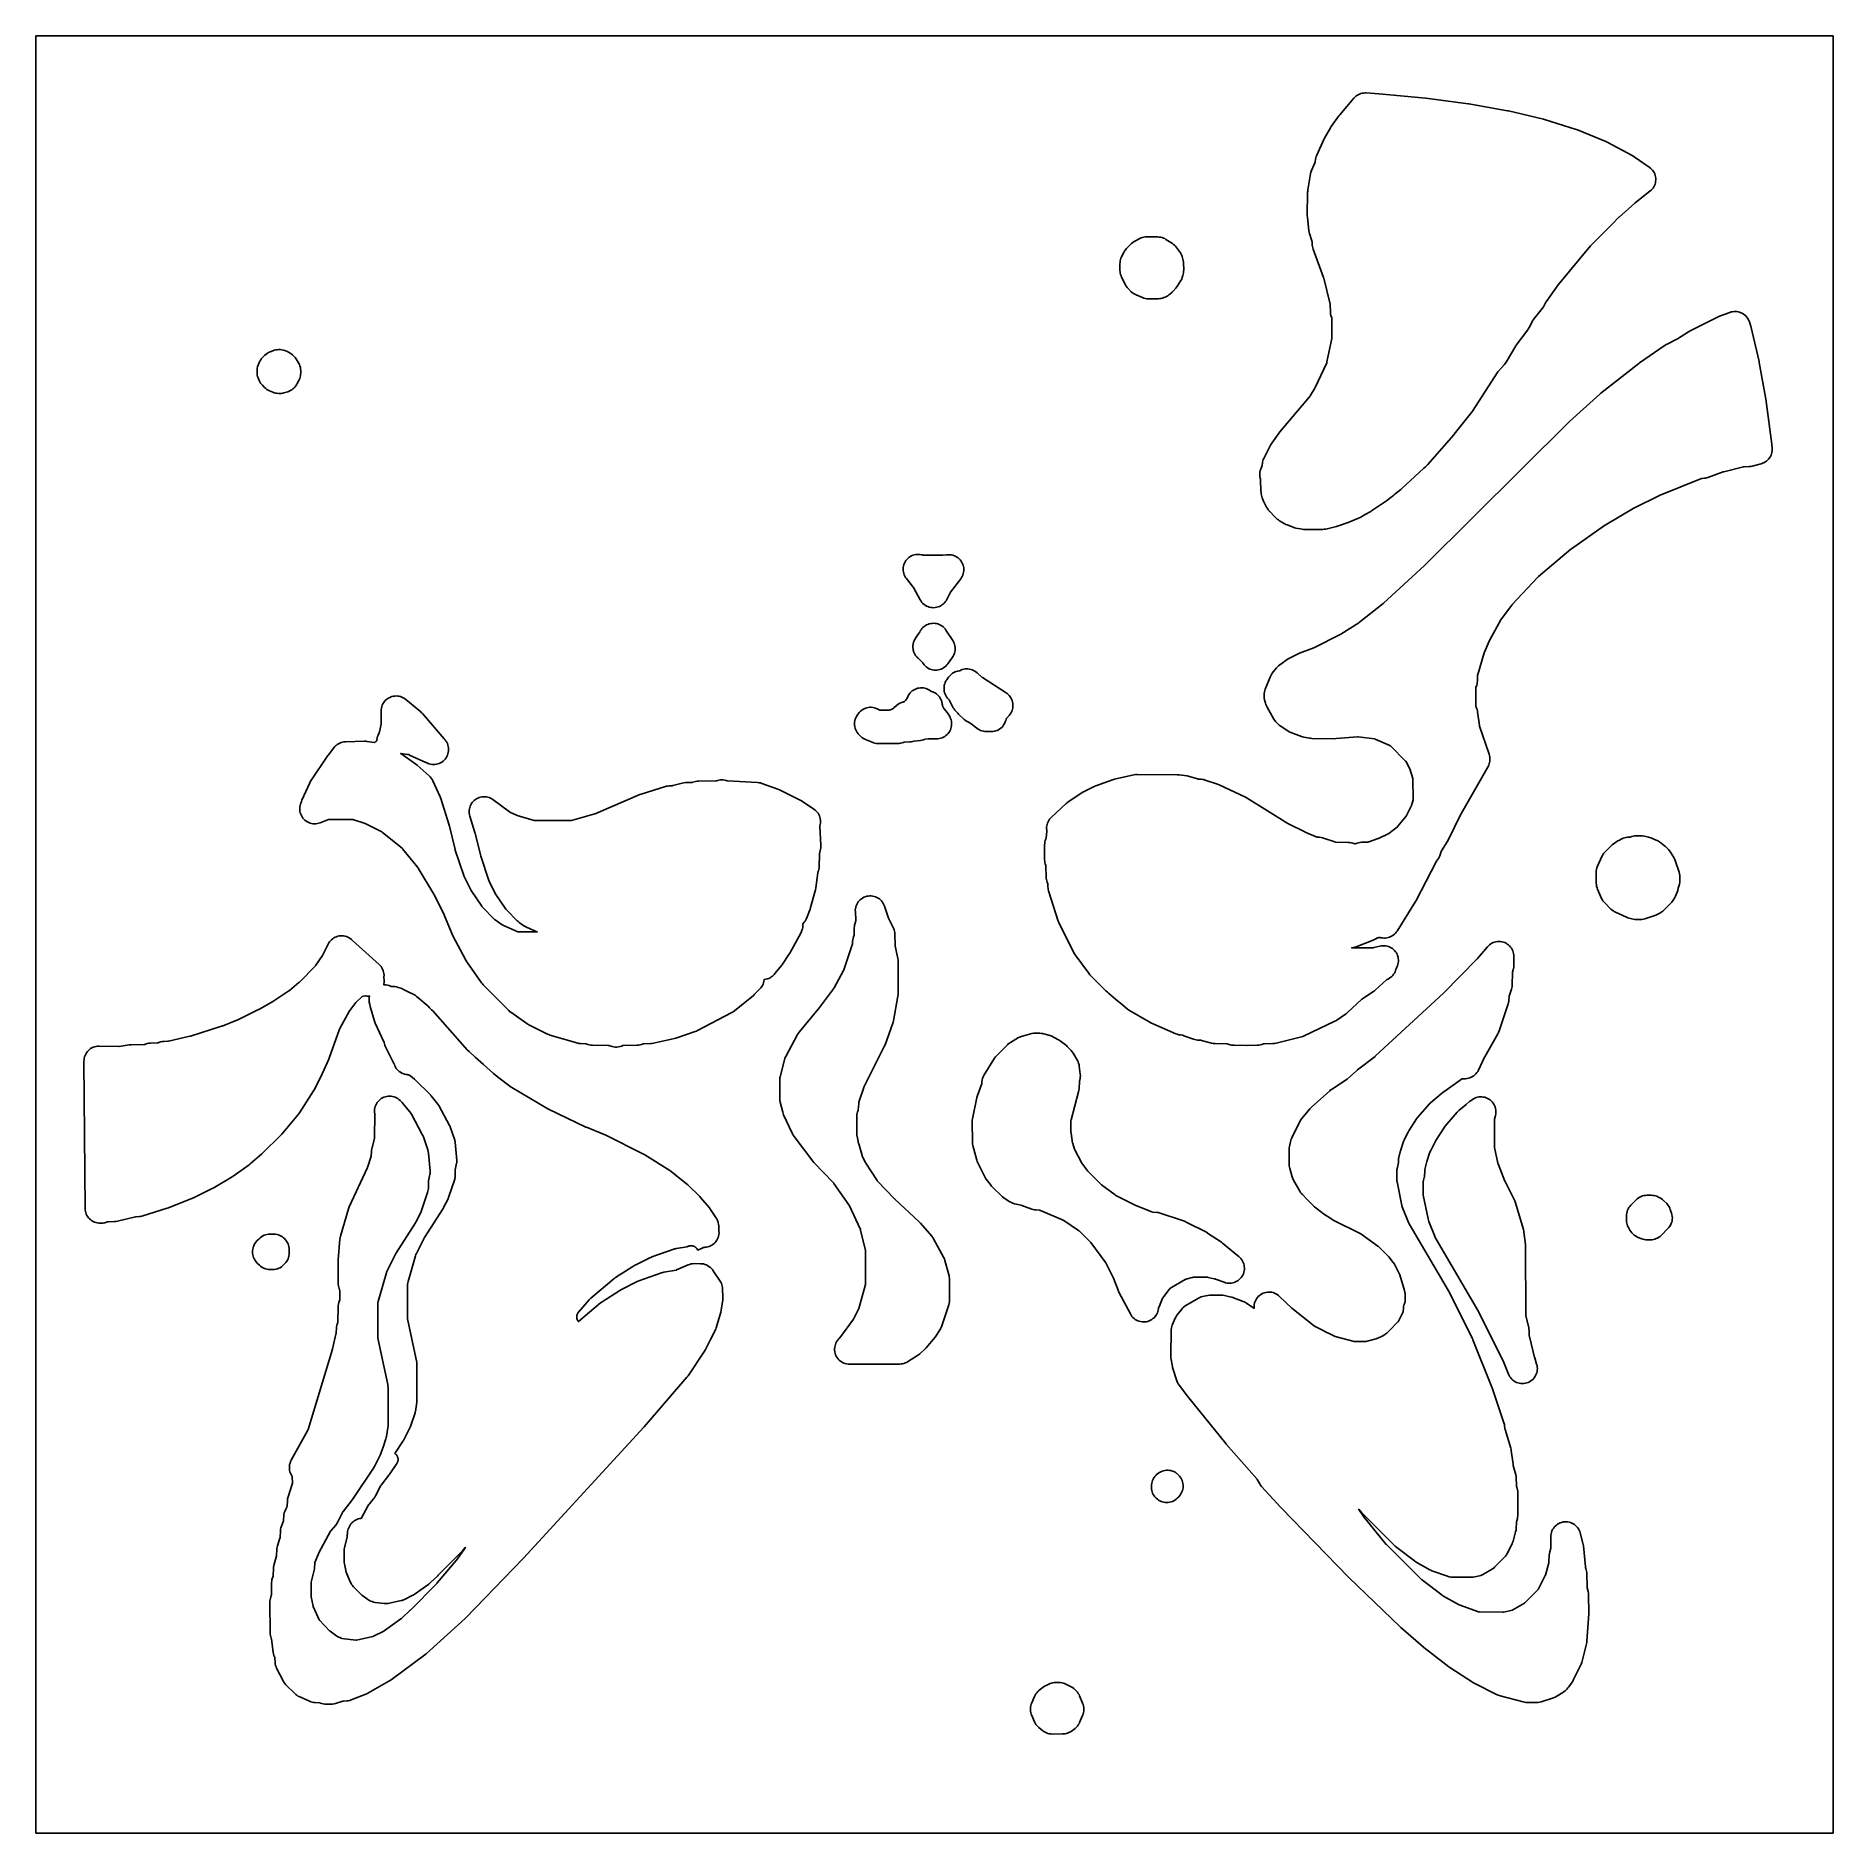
# Model space of a CAD drawing. Header units: millimetres. Extents: x 0 to 300, y 0 to 300.
import ezdxf

# ---------------------------------------------------------------- set-up
doc = ezdxf.new("R2010")
doc.units = ezdxf.units.MM
doc.layers.add('CUT', color=7, linetype='CONTINUOUS')

msp = doc.modelspace()

# ---------------------------------------------------------------- linework, layer by layer
at = {"layer": 'CUT'}
for points in [[(0.0614, 0), (0.0029, 0.0029), (0, 0.0614), (0, 299.9386), (0.0029, 299.9971), (0.0614, 300), (299.9341, 300), (299.9926, 299.9971), (299.9954, 299.9386), (299.9954, 0.0614), (299.9926, 0.0029), (299.9341, 0)], [(204.7917, 222.6157), (204.9091, 222.3476), (205.4371, 221.3111), (205.5585, 221.0992), (205.7, 220.9001), (205.7192, 220.8779), (205.7234, 220.8722), (205.77, 220.8195), (205.8602, 220.7157), (205.8821, 220.6929), (205.8894, 220.6846), (205.9189, 220.6545), (206.8856, 219.6463), (207.0473, 219.4921), (207.106, 219.4455), (207.2255, 219.3336), (207.3979, 219.1985), (207.5815, 219.0791), (207.6793, 219.0213), (207.8402, 218.9047), (208.0792, 218.7512), (208.334, 218.6259), (208.3887, 218.6027), (208.4856, 218.5456), (208.666, 218.4488), (208.8538, 218.3672), (209.866, 217.9755), (210.0897, 217.9008), (210.3194, 217.8476), (211.0993, 217.7052), (211.3979, 217.6501), (211.6143, 217.6199), (211.6228, 217.6195), (211.6234, 217.6194), (211.6414, 217.6185), (211.8326, 217.6087), (214.0154, 217.5921), (214.1143, 217.5933), (214.2401, 217.5973), (214.2564, 217.5973), (214.2956, 217.5991), (214.8003, 217.6153), (215.0581, 217.6369), (215.3122, 217.685), (217.1233, 218.1262), (217.2173, 218.1563), (217.4349, 218.2147), (218.8879, 218.6983), (219.0715, 218.7675), (220.7782, 219.4887), (221.0565, 219.6273), (221.3294, 219.7851), (221.4558, 219.8434), (221.6819, 219.9782), (221.7981, 220.0561), (222.8078, 220.6399), (222.9483, 220.7275), (225.3064, 222.308), (225.4604, 222.4199), (226.232, 223.0271), (226.3823, 223.1278), (226.6552, 223.3393), (226.8515, 223.5145), (227.8185, 224.2753), (227.9666, 224.4015), (231.6825, 227.8254), (231.9734, 228.085), (232.0714, 228.1837), (232.0923, 228.203), (232.2781, 228.3934), (236.6781, 233.4121), (236.757, 233.5066), (236.7578, 233.5076), (239.6479, 237.1513), (239.7883, 237.347), (244.0281, 243.9009), (244.0308, 243.9049), (244.0752, 243.9638), (244.0861, 243.9765), (245.1337, 245.1544), (245.2841, 245.3407), (245.4159, 245.5406), (247.0438, 248.2855), (247.0787, 248.3408), (247.1165, 248.394), (249.0386, 250.9493), (249.167, 251.1373), (249.2778, 251.3362), (249.8669, 252.5172), (249.8767, 252.5355), (249.9252, 252.6108), (249.9379, 252.6272), (251.4903, 254.5333), (251.6551, 254.7605), (251.7933, 255.0048), (252.0617, 255.5481), (252.064, 255.5526), (252.1029, 255.6183), (252.1126, 255.6327), (254.0933, 258.424), (254.1109, 258.4478), (259.5057, 264.9592), (259.5414, 265.0003), (259.579, 265.0399), (261.5659, 267.0349), (262.7297, 268.2035), (263.0092, 268.4842), (263.1723, 268.648), (264.2464, 269.7265), (264.2714, 269.7509), (264.2971, 269.7745), (266.8976, 272.0965), (266.9264, 272.1214), (266.9584, 272.1471), (269.432, 274.0671), (269.6196, 274.2282), (269.7903, 274.407), (269.9426, 274.6018), (270.0749, 274.8107), (270.1859, 275.0316), (270.2745, 275.2625), (270.3399, 275.5009), (270.3814, 275.7446), (270.3986, 275.9913), (270.3914, 276.2384), (270.3598, 276.4837), (270.3041, 276.7246), (270.2249, 276.9588), (270.123, 277.184), (269.9993, 277.3981), (269.8551, 277.5989), (269.6917, 277.7845), (269.5109, 277.9531), (269.3142, 278.103), (269.3141, 278.103), (266.7952, 279.8325), (266.5556, 279.978), (262.2905, 282.2502), (262.0649, 282.3563), (257.3251, 284.3031), (257.1256, 284.3754), (251.8408, 286.0382), (251.6705, 286.0852), (245.8132, 287.4824), (245.6721, 287.5118), (239.2173, 288.663), (239.1029, 288.6807), (232.0273, 289.607), (231.9363, 289.6172), (224.2172, 290.3414), (224.1461, 290.3471), (222.0597, 290.4829), (221.8265, 290.4872), (221.5939, 290.4697), (221.3639, 290.4306), (221.1386, 290.3703), (220.9199, 290.2892), (220.7097, 290.1881), (220.5098, 290.0678), (220.3221, 289.9294), (220.148, 289.7742), (219.9891, 289.6034), (217.6336, 286.8206), (217.5123, 286.6653), (216.2146, 284.8614), (216.0808, 284.6546), (215.0922, 282.9482), (214.9772, 282.7245), (213.8008, 280.1214), (213.7083, 279.8856), (213.6402, 279.6415), (213.5971, 279.3919), (213.5542, 279.0373), (213.5516, 279.0195), (213.5434, 278.9819), (213.5316, 278.9452), (213.5249, 278.9286), (212.9256, 277.5354), (212.8228, 277.2499), (212.7554, 276.9541), (212.3175, 274.298), (212.2943, 274.1151), (212.2845, 273.931), (212.2222, 270.0052), (212.2386, 269.6776), (212.4907, 267.5021), (212.5298, 267.2651), (212.5915, 267.0329), (212.992, 265.7725), (212.9981, 265.751), (213.0162, 265.6562), (213.0184, 265.634), (213.0567, 265.0863), (213.0839, 264.8536), (213.1328, 264.6245), (213.2029, 264.401), (214.9247, 259.6969), (214.945, 259.6365), (214.9621, 259.575), (216.0461, 255.2192), (216.0504, 255.1998), (216.0622, 255.1151), (216.0634, 255.0953), (216.1038, 253.8764), (216.128, 253.603), (216.1819, 253.3339), (216.265, 253.0724), (216.3244, 252.9159), (216.3301, 252.8999), (216.3399, 252.8647), (216.3432, 252.8287), (216.3436, 252.8115), (216.3471, 249.6031), (216.3466, 249.5835), (216.338, 249.4996), (216.3345, 249.4803), (215.515, 245.5747), (215.51, 245.554), (215.4811, 245.4668), (215.4728, 245.4472), (213.562, 241.3171), (213.5301, 241.2533), (213.4945, 241.1915), (212.6981, 239.9015), (212.6498, 239.8292), (212.5963, 239.7606), (207.6625, 233.8922), (207.5547, 233.7545), (206.2911, 232.0182), (206.1774, 231.8477), (206.078, 231.6684), (204.9809, 229.4821), (204.8899, 229.2786), (204.8174, 229.0678), (204.7639, 228.8513), (204.73, 228.6309), (204.7056, 228.4063), (204.7024, 228.3836), (204.6797, 228.2872), (204.6725, 228.2654), (204.455, 227.6746), (204.3804, 227.4356), (204.3301, 227.1904), (204.3045, 226.9413), (204.304, 226.6909), (204.3285, 226.4418), (204.3779, 226.1963), (204.4258, 226.0074), (204.4304, 225.9866), (204.4428, 225.8953), (204.4439, 225.874), (204.4825, 224.0701), (204.5027, 223.8016), (204.5517, 223.5368), (204.7056, 222.8993), (204.7065, 222.8957)], [(181.0056, 260.3961), (181.0593, 260.1723), (181.1333, 259.9544), (181.227, 259.7443), (181.8728, 258.459), (182.0049, 258.2276), (182.1609, 258.0117), (182.3389, 257.8135), (182.8526, 257.2998), (183.0315, 257.1375), (183.2252, 256.9931), (183.4319, 256.8682), (183.6497, 256.7637), (184.6932, 256.3241), (184.9312, 256.2377), (185.1767, 256.1759), (185.4272, 256.1392), (185.6802, 256.128), (187.397, 256.1392), (187.6274, 256.1513), (187.8556, 256.1846), (188.0799, 256.2389), (188.2981, 256.3135), (188.5086, 256.408), (188.7381, 256.524), (188.931, 256.6325), (189.1135, 256.7576), (189.2842, 256.8983), (189.6543, 257.2319), (189.8215, 257.3976), (190.2915, 257.9093), (190.4439, 258.0919), (190.5782, 258.2881), (191.1189, 259.1648), (191.2586, 259.4245), (191.3668, 259.6989), (191.4643, 259.9965), (191.526, 260.2194), (191.5669, 260.447), (191.5866, 260.6774), (191.5983, 260.9774), (191.5997, 261.1223), (191.5838, 261.9598), (191.5639, 262.2303), (191.5148, 262.4971), (191.41, 262.9328), (191.3459, 263.1537), (191.2619, 263.3677), (191.1585, 263.5732), (191.0367, 263.7682), (190.4187, 264.6634), (190.2691, 264.8586), (190.1012, 265.0383), (189.9163, 265.2006), (189.7165, 265.3439), (188.6336, 266.0424), (188.4289, 266.1611), (188.2139, 266.2599), (187.9906, 266.3379), (187.7608, 266.3945), (187.5268, 266.4291), (187.2905, 266.4415), (185.4171, 266.4505), (185.1805, 266.4404), (184.946, 266.408), (184.7156, 266.3536), (184.4914, 266.2776), (184.2754, 266.1808), (183.5352, 265.8058), (183.3039, 265.6728), (183.0882, 265.5158), (182.8904, 265.3368), (182.0576, 264.4978), (181.8809, 264.2998), (181.7262, 264.0842), (181.5953, 263.8534), (181.2186, 263.0991), (181.1239, 262.885), (181.0497, 262.663), (180.9966, 262.4351), (180.965, 262.2032), (180.9553, 261.9694), (180.961, 260.8537), (180.9728, 260.6239)], [(168.8186, 158.7576), (168.8819, 158.5954), (168.889, 158.5756), (168.9005, 158.5336), (168.9074, 158.4907), (168.909, 158.4697), (168.9377, 157.9301), (168.9577, 157.721), (168.9952, 157.5143), (169.0498, 157.3114), (170.6597, 152.2036), (170.7266, 152.0174), (170.808, 151.8371), (170.8412, 151.7708), (173.2515, 146.9494), (173.3533, 146.7655), (173.4703, 146.5908), (175.6786, 143.5736), (175.7995, 143.4212), (175.9318, 143.2788), (178.6174, 140.604), (178.8639, 140.3585), (179.0333, 140.2046), (180.212, 139.2283), (181.4054, 138.2398), (182.2392, 137.5492), (182.3966, 137.429), (182.5631, 137.3216), (185.8275, 135.3946), (186.0977, 135.2565), (190.2803, 133.4298), (190.5247, 133.3379), (190.7774, 133.2721), (191.0356, 133.2329), (191.3436, 133.2025), (191.3604, 133.2005), (191.3948, 133.1941), (191.4288, 133.1848), (191.4443, 133.1794), (191.6419, 133.1064), (193.2142, 132.5255), (193.4464, 132.4523), (193.6846, 132.4021), (193.9267, 132.3752), (194.4653, 132.342), (194.4847, 132.3403), (194.5643, 132.3275), (194.5832, 132.323), (196.2483, 131.8843), (196.537, 131.8262), (196.8306, 131.8025), (198.7432, 131.7606), (198.7602, 131.7599), (198.7955, 131.7561), (198.8305, 131.7492), (198.8466, 131.7449), (199.3375, 131.6033), (199.5583, 131.5504), (199.783, 131.5177), (200.0098, 131.5055), (202.1195, 131.4882), (202.1682, 131.4883), (203.8674, 131.5076), (204.1198, 131.5232), (204.3693, 131.5643), (204.6135, 131.6304), (204.9443, 131.7382), (204.9623, 131.7436), (205.0002, 131.7521), (205.0387, 131.7569), (205.0574, 131.7579), (206.4974, 131.8026), (206.7628, 131.8251), (207.0244, 131.8756), (211.2419, 132.9267), (211.4799, 132.9988), (211.7096, 133.0941), (216.8319, 135.5261), (217.0001, 135.6139), (217.1611, 135.7143), (218.6274, 136.7069), (218.7864, 136.824), (218.9357, 136.9533), (221.2786, 139.1497), (221.291, 139.1609), (221.3449, 139.2036), (221.3586, 139.2131), (223.2985, 140.5009), (223.4557, 140.6143), (223.6037, 140.7396), (225.4772, 142.4545), (225.4913, 142.4668), (225.5221, 142.49), (225.5574, 142.5074), (225.7679, 142.6048), (225.9694, 142.7219), (226.1591, 142.8573), (226.3354, 143.0098), (226.4968, 143.178), (226.6417, 143.3606), (226.769, 143.5558), (226.8776, 143.762), (226.9665, 143.9775), (227.0335, 144.1953), (227.0478, 144.2348), (227.0555, 144.2521), (227.202, 144.5596), (227.2964, 144.7858), (227.3682, 145.0201), (227.4168, 145.2604), (227.4415, 145.5043), (227.4423, 145.7494), (227.4191, 145.9934), (227.372, 146.234), (227.3017, 146.4688), (227.2087, 146.6956), (227.0939, 146.9122), (226.9584, 147.1165), (226.8036, 147.3065), (226.631, 147.4805), (226.4421, 147.6368), (226.2388, 147.7737), (226.0231, 147.8902), (225.7971, 147.9849), (225.5628, 148.0571), (225.3226, 148.1059), (225.0788, 148.131), (224.8337, 148.1322), (224.5896, 148.1093), (224.349, 148.0626), (223.3408, 147.8151), (223.318, 147.8102), (223.2224, 147.7983), (223.1992, 147.7975), (219.6584, 147.7753), (219.6155, 147.7771), (219.6567, 147.7894), (220.3651, 147.9633), (220.6932, 148.0683), (223.2302, 149.0776), (223.4492, 149.1771), (223.7843, 149.3495), (223.8404, 149.3766), (223.8584, 149.3847), (223.9688, 149.4282), (224.0776, 149.459), (224.1888, 149.4788), (224.3015, 149.4874), (224.4145, 149.4847), (224.5266, 149.4709), (224.547, 149.4663), (224.7806, 149.4249), (225.0171, 149.4059), (225.2543, 149.4094), (225.4902, 149.4354), (225.7225, 149.4835), (225.9491, 149.5535), (226.1682, 149.6447), (226.3776, 149.7562), (226.5755, 149.8871), (226.76, 150.0362), (226.9297, 150.202), (227.0828, 150.3832), (227.2181, 150.5781), (230.3043, 155.5086), (230.4053, 155.6857), (233.7546, 162.1554), (233.7628, 162.1704), (233.8023, 162.2323), (233.8125, 162.2461), (233.9729, 162.4534), (234.1258, 162.6745), (234.2541, 162.9108), (234.3562, 163.1595), (234.5915, 163.8333), (234.5984, 163.8515), (234.634, 163.9273), (234.6436, 163.9441), (235.5685, 165.4793), (235.6673, 165.6598), (237.9186, 170.2045), (237.9351, 170.2364), (237.9525, 170.2679), (242.3995, 178.0318), (242.5073, 178.2426), (242.5947, 178.4626), (242.6609, 178.6899), (242.7052, 178.9224), (242.7274, 179.1581), (242.7272, 179.3948), (242.7047, 179.6305), (242.6599, 179.8629), (242.5933, 180.0901), (240.9807, 184.7619), (240.975, 184.7798), (240.9563, 184.859), (240.9534, 184.8777), (240.6522, 187.1471), (240.6158, 187.3541), (240.5622, 187.5573), (240.4917, 187.7552), (240.4088, 187.9603), (240.4025, 187.977), (240.3916, 188.0135), (240.3878, 188.0515), (240.3873, 188.0692), (240.3709, 191.0938), (240.3712, 191.1126), (240.375, 191.1527), (240.3828, 191.1922), (240.3878, 191.2102), (240.5198, 191.6471), (240.5733, 191.8561), (240.6086, 192.069), (240.6253, 192.2841), (240.6605, 193.2985), (240.6608, 193.3039), (240.6668, 193.3555), (240.6724, 193.3817), (240.6789, 193.4049), (241.7821, 197.0188), (241.8015, 197.0771), (241.824, 197.1343), (242.6001, 198.973), (242.6241, 199.0263), (242.6508, 199.0783), (244.5701, 202.6126), (244.5725, 202.6168), (244.6117, 202.6782), (244.6215, 202.6916), (246.3676, 204.9955), (246.4059, 205.0433), (246.4465, 205.0891), (250.7266, 209.6719), (250.7764, 209.7221), (250.829, 209.7692), (256.2266, 214.3244), (256.2674, 214.3573), (256.3096, 214.3884), (261.8641, 218.2955), (261.9043, 218.3225), (261.9456, 218.3479), (266.6432, 221.1115), (266.6785, 221.1314), (266.7144, 221.1502), (271.0248, 223.3061), (271.0698, 223.3274), (271.1157, 223.3468), (278.0358, 226.1129), (278.0525, 226.1192), (278.0893, 226.13), (278.127, 226.1372), (278.1448, 226.1394), (278.4793, 226.1714), (278.685, 226.1998), (278.8876, 226.2451), (279.0858, 226.3071), (281.633, 227.2217), (281.69, 227.2406), (281.7478, 227.2565), (285.0186, 228.0709), (285.0368, 228.0749), (285.1164, 228.0866), (285.135, 228.0879), (285.987, 228.1271), (286.246, 228.1525), (286.5009, 228.2047), (287.9763, 228.5881), (288.2164, 228.6636), (288.4477, 228.7628), (288.6679, 228.8848), (288.8746, 229.0283), (289.0659, 229.1919), (289.2398, 229.3739), (289.3945, 229.5725), (289.5285, 229.7856), (289.6403, 230.0111), (289.7289, 230.2467), (289.7934, 230.49), (289.8331, 230.7385), (289.8475, 230.9898), (289.8367, 231.2413), (289.7874, 231.7661), (289.7772, 231.8572), (288.8481, 238.9502), (288.8304, 239.0646), (287.682, 245.5018), (287.6525, 245.6431), (286.2482, 251.5265), (286.2011, 251.6968), (286.0246, 252.2574), (285.9421, 252.4816), (285.8385, 252.6968), (285.7149, 252.9012), (285.5724, 253.0928), (285.4122, 253.27), (285.2358, 253.4311), (285.0449, 253.5746), (284.8411, 253.6992), (284.6263, 253.8039), (284.4026, 253.8875), (284.1719, 253.9494), (283.9364, 253.989), (283.6981, 254.006), (283.4593, 254.0001), (283.2222, 253.9715), (282.9888, 253.9204), (282.7615, 253.8472), (281.0404, 253.2012), (280.7996, 253.096), (276.1149, 250.7501), (275.8721, 250.611), (274.0487, 249.4262), (273.9864, 249.3883), (273.9218, 249.3544), (272.2795, 248.5533), (272.1149, 248.4652), (271.9574, 248.3652), (267.6986, 245.4317), (267.5725, 245.3388), (261.2331, 240.3592), (261.1004, 240.2473), (256.0034, 235.6371), (255.9189, 235.557), (231.8128, 211.6213), (231.8019, 211.6107), (231.7783, 211.5883), (224.9566, 205.2987), (224.9226, 205.2686), (224.8876, 205.2398), (220.9337, 202.1154), (220.8861, 202.0796), (220.8367, 202.0463), (217.8497, 200.1367), (217.7964, 200.1045), (217.7415, 200.0752), (213.4171, 197.9091), (213.3623, 197.8834), (213.3063, 197.8605), (210.9552, 196.9679), (210.7169, 196.8629), (209.3501, 196.1737), (209.0569, 195.9999), (207.636, 195.0204), (207.4374, 194.8684), (207.255, 194.6972), (207.0906, 194.5087), (206.3779, 193.6036), (206.2371, 193.4057), (206.1162, 193.1952), (206.0163, 192.9739), (205.2111, 190.9318), (205.1358, 190.7113), (205.0814, 190.4849), (205.0483, 190.2543), (205.0368, 190.0217), (205.0361, 189.766), (205.0538, 189.4627), (205.108, 189.1637), (205.2459, 188.6017), (205.3117, 188.3785), (205.3981, 188.1624), (205.5041, 187.9553), (206.6577, 185.9394), (206.7852, 185.7393), (206.9312, 185.5521), (207.0942, 185.3796), (207.3815, 185.1031), (207.5456, 184.9585), (207.7217, 184.8288), (208.9556, 184.0006), (209.2039, 183.854), (209.4674, 183.7369), (211.2425, 183.0681), (211.4499, 183.0001), (211.6624, 182.9505), (212.5753, 182.779), (212.7891, 182.7483), (213.0049, 182.7362), (216.7961, 182.6877), (217.0272, 182.6954), (220.5973, 182.9807), (220.616, 182.9817), (220.6966, 182.9802), (220.7152, 182.9784), (223.4585, 182.6507), (223.4772, 182.648), (223.5167, 182.6392), (223.5552, 182.6265), (223.5726, 182.6192), (226.0146, 181.5294), (226.0299, 181.5221), (226.0617, 181.5043), (226.0895, 181.4814), (226.1019, 181.4696), (228.6387, 178.9585), (228.6518, 178.9449), (228.6777, 178.9136), (228.7002, 178.8798), (228.7095, 178.8634), (229.3096, 177.7359), (229.3175, 177.7202), (229.3467, 177.6504), (229.3523, 177.6338), (229.847, 176.0504), (229.852, 176.0327), (229.8601, 175.994), (229.8643, 175.9547), (229.8649, 175.9363), (229.896, 172.6103), (229.8957, 172.5933), (229.8927, 172.5566), (229.8864, 172.5202), (229.8825, 172.5042), (229.6282, 171.5582), (229.6229, 171.5402), (229.594, 171.4642), (229.5861, 171.4471), (228.7977, 169.8669), (228.7882, 169.849), (228.7409, 169.7753), (228.7286, 169.7592), (227.3641, 168.0666), (227.3495, 168.0497), (227.2804, 167.9822), (227.263, 167.9681), (225.8325, 166.8714), (225.818, 166.8609), (225.7526, 166.82), (225.7368, 166.8116), (224.2416, 166.0633), (224.1652, 166.0284), (224.0866, 165.999), (222.4797, 165.4611), (222.4634, 165.456), (222.4273, 165.4475), (222.3903, 165.4423), (222.3738, 165.4411), (221.2728, 165.3874), (221.0301, 165.3637), (220.7909, 165.3164), (220.5574, 165.2461), (220.2473, 165.1359), (220.2304, 165.1304), (220.1937, 165.1211), (220.1568, 165.1298), (220.1399, 165.135), (219.8038, 165.2483), (219.5641, 165.316), (219.3188, 165.3595), (219.0703, 165.3784), (216.9613, 165.4334), (216.9435, 165.4343), (216.9054, 165.4389), (216.8678, 165.4471), (216.8507, 165.4522), (214.7738, 166.1198), (214.5329, 166.1842), (214.2868, 166.2243), (213.8333, 166.275), (213.8154, 166.2775), (213.7773, 166.2855), (213.7402, 166.2971), (213.7234, 166.3038), (211.8639, 167.09), (211.8275, 167.1062), (211.7916, 167.1235), (209.0859, 168.4874), (209.0387, 168.5126), (208.9926, 168.5399), (202.1972, 172.7694), (201.9402, 172.9092), (197.5094, 174.9933), (197.2322, 175.104), (195.1601, 175.7911), (194.9474, 175.8514), (194.7302, 175.8926), (194.5101, 175.9144), (194.0109, 175.9418), (194.0058, 175.9422), (193.9568, 175.9488), (193.9318, 175.9544), (193.9097, 175.9608), (192.57, 176.3812), (192.3623, 176.4367), (192.1506, 176.4742), (190.8465, 176.6475), (190.5274, 176.6692), (183.8228, 176.6965), (183.5491, 176.6826), (183.2785, 176.6388), (180.0418, 175.9309), (179.7227, 175.8385), (176.9431, 174.8291), (176.6786, 174.7155), (174.7501, 173.7515), (174.7499, 173.7514), (174.4676, 173.5864), (172.2817, 172.1087), (172.1296, 171.9973), (172.128, 171.9959), (172.1255, 171.9941), (171.9823, 171.8716), (169.5123, 169.5919), (169.3454, 169.4225), (169.1953, 169.2379), (169.0635, 169.04), (168.951, 168.8303), (168.859, 168.611), (168.7883, 168.3839), (168.7395, 168.1511), (168.713, 167.9147), (168.7091, 167.6769), (168.7278, 167.4398), (168.7378, 167.3826), (168.749, 167.2943), (168.7451, 167.2349), (168.614, 166.0877), (168.6115, 166.0695), (168.6037, 166.0323), (168.5924, 165.9959), (168.586, 165.9793), (168.5674, 165.9341), (168.4848, 165.702), (168.4255, 165.4628), (168.39, 165.2189), (168.3787, 164.9727), (168.3806, 164.4162), (168.3872, 162.4794), (168.3995, 162.2403), (168.4346, 162.0034), (168.4921, 161.771), (168.5717, 161.5452), (168.5877, 161.506), (168.5999, 161.4684), (168.6046, 161.4292), (168.6055, 161.41), (168.648, 159.608), (168.6626, 159.3906), (168.6961, 159.1753), (168.7482, 158.9638)], [(37.6335, 241.867), (37.7929, 241.6858), (38.1612, 241.3057), (38.3502, 241.1299), (38.5564, 240.9744), (38.7774, 240.8411), (39.0111, 240.7312), (39.5382, 240.5159), (39.764, 240.436), (39.9965, 240.3782), (40.2334, 240.3428), (40.4726, 240.3303), (40.7759, 240.3289), (40.9859, 240.3369), (41.1944, 240.3624), (41.4001, 240.4053), (41.8021, 240.507), (42.0413, 240.5804), (42.272, 240.6774), (42.4918, 240.797), (42.6985, 240.9379), (42.8875, 241.0811), (43.0642, 241.2282), (43.2266, 241.391), (43.3734, 241.568), (43.5033, 241.7577), (43.6153, 241.9585), (43.9369, 242.6038), (44.0298, 242.8139), (44.103, 243.0316), (44.156, 243.2551), (44.1882, 243.4825), (44.1994, 243.712), (44.2006, 244.1368), (44.1869, 244.4051), (44.1445, 244.6703), (44.0739, 244.9295), (43.9759, 245.1796), (43.8516, 245.4178), (43.5166, 245.9835), (43.4012, 246.1608), (43.2712, 246.3277), (43.1275, 246.483), (42.9871, 246.6226), (42.8064, 246.7854), (42.6108, 246.9299), (42.2579, 247.1649), (42.0701, 247.2784), (41.8731, 247.375), (41.6684, 247.4539), (41.5248, 247.5021), (41.2759, 247.5717), (41.0212, 247.6151), (40.7634, 247.6321), (40.5059, 247.6357), (40.2616, 247.6271), (40.0193, 247.5947), (39.7814, 247.5389), (39.55, 247.4601), (39.074, 247.2714), (38.8447, 247.1668), (38.627, 247.0397), (38.4233, 246.8913), (38.2355, 246.7232), (37.8398, 246.3312), (37.6695, 246.1444), (37.5189, 245.9414), (37.3895, 245.7242), (37.2828, 245.4951), (37.0882, 245.0154), (37.0064, 244.7813), (36.9483, 244.5401), (36.9144, 244.2945), (36.9049, 244.0466), (36.9072, 243.8454), (36.9207, 243.6135), (36.9557, 243.3838), (37.0118, 243.1583), (37.0886, 242.9391), (37.2697, 242.4903), (37.3706, 242.2712), (37.4923, 242.0627)], [(145.9361, 213.0836), (145.7327, 212.942), (145.5443, 212.7811), (145.3727, 212.6022), (145.2198, 212.4073), (145.0868, 212.1982), (144.9753, 211.9769), (144.8861, 211.7457), (144.8203, 211.5068), (144.7785, 211.2625), (144.7611, 211.0154), (144.7682, 210.7677), (144.7998, 210.5219), (144.8556, 210.2805), (144.935, 210.0457), (145.0372, 209.82), (145.1613, 209.6055), (145.3061, 209.4044), (146.4258, 208.0004), (146.4291, 207.9962), (146.4748, 207.9282), (146.4842, 207.9121), (147.6192, 205.8514), (147.7488, 205.6414), (147.8984, 205.4452), (148.0667, 205.2647), (148.2519, 205.1017), (148.4523, 204.9577), (148.6659, 204.8342), (148.8906, 204.7323), (149.1243, 204.6531), (149.3646, 204.5973), (149.6093, 204.5655), (149.856, 204.5579), (150.1021, 204.5747), (150.3454, 204.6157), (150.5835, 204.6805), (150.8141, 204.7684), (151.0348, 204.8786), (151.2437, 205.0101), (151.4385, 205.1615), (151.6175, 205.3313), (151.7788, 205.518), (151.921, 205.7197), (152.0426, 205.9344), (152.6103, 207.0633), (152.6186, 207.0789), (152.6592, 207.1437), (152.6696, 207.158), (154.3708, 209.3769), (154.509, 209.5764), (154.6271, 209.7884), (154.7241, 210.0108), (154.7991, 210.2416), (154.8514, 210.4786), (154.8805, 210.7196), (154.886, 210.9622), (154.868, 211.2042), (154.8266, 211.4433), (154.7623, 211.6773), (154.6755, 211.9039), (154.5672, 212.1211), (154.4383, 212.3267), (154.2901, 212.5189), (154.124, 212.6958), (153.9415, 212.8558), (153.7444, 212.9973), (153.5344, 213.119), (153.3137, 213.2198), (153.0842, 213.2988), (152.8481, 213.3551), (152.6077, 213.3882), (152.3652, 213.3979), (152.123, 213.384), (152.0092, 213.3719), (151.3829, 213.3247), (151.3336, 213.322), (151.2842, 213.3214), (148.1132, 213.3455), (148.0919, 213.3463), (148.0003, 213.3574), (147.9794, 213.3618), (147.8424, 213.3946), (147.5989, 213.4402), (147.352, 213.4616), (147.1042, 213.4584), (146.858, 213.4306), (146.6157, 213.3787), (146.3798, 213.303), (146.1525, 213.2043)], [(148.426, 194.8479), (148.6051, 194.6875), (148.7988, 194.545), (149.0053, 194.4218), (149.2227, 194.319), (149.4489, 194.2375), (149.6819, 194.1782), (149.9196, 194.1415), (150.1596, 194.1278), (150.3999, 194.1373), (150.6381, 194.1698), (150.8722, 194.225), (151.0998, 194.3025), (151.319, 194.4014), (151.5276, 194.521), (151.7238, 194.6601), (151.9057, 194.8173), (152.0716, 194.9913), (152.2201, 195.1805), (152.9947, 196.2715), (153.1289, 196.4821), (153.2415, 196.7051), (153.3313, 196.9382), (153.3973, 197.1791), (153.439, 197.4254), (153.4558, 197.6746), (153.4478, 197.9243), (153.4148, 198.1719), (153.3574, 198.4149), (153.2759, 198.6511), (153.1713, 198.8779), (153.0446, 199.0931), (151.9044, 200.8257), (151.7603, 201.0228), (151.5978, 201.205), (151.4182, 201.3704), (151.2234, 201.5176), (151.0151, 201.645), (150.7954, 201.7515), (150.5664, 201.836), (150.3302, 201.8979), (150.0891, 201.9363), (149.8453, 201.9511), (149.6014, 201.9421), (149.3594, 201.9093), (149.1218, 201.853), (148.8909, 201.7738), (148.6687, 201.6725), (148.4575, 201.55), (148.2593, 201.4075), (148.0759, 201.2463), (147.9091, 201.068), (147.7605, 200.8743), (147.6315, 200.667), (147.5233, 200.4481), (147.5225, 200.4462), (147.5142, 200.4282), (147.474, 200.3565), (147.463, 200.3399), (146.8413, 199.4504), (146.7122, 199.2452), (146.7115, 199.2438), (146.7106, 199.2425), (146.675, 199.1711), (146.6035, 199.0284), (146.6024, 199.0255), (146.601, 199.0228), (146.5674, 198.9345), (146.5164, 198.8022), (146.5152, 198.7976), (146.5135, 198.7933), (146.4873, 198.6969), (146.4516, 198.5685), (146.4506, 198.5624), (146.4489, 198.5564), (146.4319, 198.4556), (146.4098, 198.3297), (146.4092, 198.3219), (146.4079, 198.3143), (146.4007, 198.2114), (146.3913, 198.088), (146.3915, 198.0786), (146.3908, 198.0694), (146.3938, 197.9661), (146.3963, 197.8456), (146.3976, 197.8347), (146.3979, 197.8239), (146.4109, 197.7217), (146.4247, 197.6048), (146.4274, 197.5925), (146.4289, 197.5803), (146.4518, 197.4805), (146.4764, 197.3679), (146.4807, 197.3545), (146.4838, 197.341), (146.5161, 197.2446), (146.5507, 197.1371), (146.5569, 197.1227), (146.5618, 197.1081), (146.603, 197.0163), (146.647, 196.9146), (146.6554, 196.8996), (146.6623, 196.8841), (146.7118, 196.7976), (146.7645, 196.7025), (146.7751, 196.687), (146.7843, 196.671), (146.8414, 196.5907), (146.9019, 196.5028), (146.915, 196.4872), (146.9266, 196.4709), (146.9906, 196.3975), (147.0581, 196.3173), (147.0737, 196.302), (147.0879, 196.2857), (147.1578, 196.2198), (147.2314, 196.1478), (147.2497, 196.1331), (147.2665, 196.1172), (147.3826, 196.0181), (147.3885, 196.0123), (147.9774, 195.4063), (147.989, 195.3938), (148.0337, 195.3392), (148.0436, 195.3254), (148.118, 195.2165), (148.2631, 195.0248)], [(154.0314, 186.7953), (154.9676, 185.9098), (155.1446, 185.7574), (155.3351, 185.6222), (155.5373, 185.5054), (156.0413, 185.2448), (156.0579, 185.2357), (156.1237, 185.1933), (156.1389, 185.1819), (157.0919, 184.4307), (157.2832, 184.294), (157.4865, 184.1759), (157.7, 184.0773), (157.9219, 183.9993), (158.1501, 183.9425), (158.3826, 183.9073), (158.6174, 183.8942), (159.4628, 183.8867), (159.714, 183.8971), (159.9629, 183.9327), (160.2069, 183.9931), (160.4437, 184.0777), (160.6707, 184.1857), (160.8858, 184.3159), (161.0867, 184.4671), (161.2713, 184.6376), (161.438, 184.8259), (161.5848, 185.0299), (161.7105, 185.2477), (161.8136, 185.477), (161.8932, 185.7155), (161.9484, 185.9607), (161.9504, 185.9721), (161.954, 185.9902), (161.9638, 186.0266), (161.9862, 186.0569), (161.9982, 186.0709), (162.4517, 186.5777), (162.6031, 186.7643), (162.736, 186.9645), (162.849, 187.1766), (162.9411, 187.3985), (163.0114, 187.6282), (163.0595, 187.8637), (163.0846, 188.1026), (163.0868, 188.3429), (163.0658, 188.5822), (163.022, 188.8185), (162.9556, 189.0494), (162.8675, 189.2729), (162.7582, 189.487), (162.629, 189.6895), (162.4809, 189.8787), (162.3153, 190.0528), (162.1337, 190.2102), (161.9379, 190.3495), (157.9987, 192.8747), (157.9844, 192.8843), (157.9281, 192.9278), (157.9151, 192.9392), (157.2514, 193.5488), (157.1122, 193.6768), (157.099, 193.6888), (156.9148, 193.8424), (156.7168, 193.9776), (156.5067, 194.0933), (156.2864, 194.1882), (156.0581, 194.2617), (155.8238, 194.3129), (155.5857, 194.3414), (155.3459, 194.347), (155.1068, 194.3295), (154.8703, 194.2893), (154.6389, 194.2265), (154.4145, 194.1419), (154.1992, 194.0362), (154.1383, 194.0025), (154.095, 193.9975), (153.8659, 193.9597), (153.6412, 193.9008), (153.4229, 193.8213), (153.213, 193.7219), (153.0132, 193.6034), (152.8253, 193.467), (152.6508, 193.3136), (152.4914, 193.1448), (152.3482, 192.9618), (152.3309, 192.9374), (152.0455, 192.5354), (151.909, 192.3209), (151.7951, 192.0936), (151.7048, 191.856), (151.6391, 191.6104), (151.5987, 191.3594), (151.584, 191.1057), (151.5951, 190.8517), (151.632, 190.6002), (151.6942, 190.3537), (151.7811, 190.1148), (151.8919, 189.886), (152.0253, 189.6696), (152.18, 189.4679), (152.422, 189.1834), (152.437, 189.1647), (152.4917, 189.082), (152.5031, 189.0609), (153.0118, 188.0428), (153.1242, 187.8416), (153.2547, 187.6516), (153.4021, 187.4745), (153.9032, 186.9257)], [(44.3043, 169.8421), (44.426, 169.6278), (44.5682, 169.4266), (44.7296, 169.2403), (44.9085, 169.0708), (45.1033, 168.9198), (45.3119, 168.7887), (45.5325, 168.6787), (45.7628, 168.591), (46.0007, 168.5264), (46.2437, 168.4856), (46.4896, 168.4688), (46.7359, 168.4764), (46.9803, 168.5081), (47.2204, 168.5638), (47.4538, 168.6429), (48.8215, 169.1826), (48.8394, 169.1891), (48.8771, 169.2), (48.9161, 169.2034), (48.9351, 169.2037), (52.9596, 169.1698), (52.9801, 169.1691), (53.0223, 169.1643), (53.0637, 169.1553), (53.0833, 169.1493), (54.783, 168.5877), (54.8668, 168.5566), (54.948, 168.5194), (56.0481, 167.9671), (56.049, 167.9667), (57.7507, 167.1124), (57.7695, 167.1023), (57.8436, 167.0545), (57.8606, 167.0415), (61.1195, 164.4063), (61.1357, 164.3925), (61.198, 164.3299), (61.2118, 164.3137), (63.7234, 161.1832), (63.7716, 161.1189), (63.8155, 161.0515), (66.4302, 156.7355), (66.4557, 156.6913), (66.4793, 156.6462), (68.184, 153.2177), (68.2048, 153.1736), (68.2239, 153.1286), (69.4614, 150.0448), (69.5775, 149.7961), (71.775, 145.6903), (71.9338, 145.4325), (74.3914, 141.9355), (74.5197, 141.7684), (74.6617, 141.6126), (78.9178, 137.321), (79.0773, 137.1736), (79.249, 137.0406), (81.9426, 135.1349), (82.102, 135.031), (82.2689, 134.9395), (85.3984, 133.3755), (85.6016, 133.285), (85.812, 133.2129), (90.3055, 131.8943), (90.5995, 131.827), (90.8994, 131.7956), (91.7468, 131.7582), (91.7668, 131.7568), (91.8076, 131.7509), (91.8477, 131.7408), (91.8667, 131.7345), (92.1005, 131.65), (92.364, 131.571), (92.6345, 131.5213), (92.9088, 131.5017), (95.5245, 131.4587), (95.5299, 131.4585), (95.5798, 131.4537), (95.6046, 131.4492), (95.628, 131.4435), (96.1812, 131.2946), (96.4383, 131.2398), (96.6997, 131.2122), (96.9625, 131.2122), (97.2239, 131.2398), (97.481, 131.2947), (97.7308, 131.3763), (97.9016, 131.4422), (97.918, 131.4481), (97.9526, 131.4581), (97.9881, 131.4618), (98.0057, 131.4624), (100.3108, 131.5001), (100.5726, 131.5181), (100.8312, 131.5635), (101.0835, 131.6358), (101.3826, 131.7387), (101.4015, 131.7447), (101.4413, 131.7541), (101.4818, 131.7594), (101.5015, 131.7606), (102.6326, 131.7967), (102.8734, 131.8161), (103.1112, 131.8586), (106.5908, 132.656), (106.8224, 132.7209), (110.0523, 133.7967), (110.2416, 133.8684), (110.4245, 133.9552), (116.1669, 136.9706), (116.3845, 137.0993), (116.5881, 137.2494), (119.7553, 139.8418), (119.9484, 140.0175), (120.8489, 140.927), (121.0104, 141.1067), (121.1538, 141.3012), (121.2777, 141.5086), (121.3811, 141.7269), (121.4629, 141.9543), (121.5223, 142.1885), (121.5589, 142.4273), (121.5628, 142.498), (121.6016, 142.4999), (121.8451, 142.5367), (122.0839, 142.5972), (122.3155, 142.6809), (122.5378, 142.787), (122.7485, 142.9145), (122.9457, 143.0621), (123.1274, 143.2284), (123.2474, 143.3496), (123.4143, 143.5359), (124.4746, 144.8463), (124.6063, 145.0247), (125.7045, 146.6594), (125.829, 146.8656), (127.7169, 150.3615), (127.8505, 150.6517), (127.8674, 150.6958), (127.9437, 150.9271), (127.9971, 151.1648), (128.0272, 151.4066), (128.0335, 151.6501), (128.0247, 151.7731), (128.1009, 151.845), (128.2636, 152.0324), (128.407, 152.2351), (128.5295, 152.4509), (128.63, 152.6779), (129.2357, 154.252), (129.3149, 154.4941), (130.1175, 157.4475), (130.1844, 157.783), (130.5057, 160.2718), (130.5085, 160.29), (130.5169, 160.3271), (130.5286, 160.3633), (130.5355, 160.3804), (130.5496, 160.4132), (130.6347, 160.6401), (130.6973, 160.8742), (130.737, 161.1133), (130.7534, 161.355), (130.791, 163.3192), (130.7918, 163.3388), (130.8014, 163.4197), (130.8052, 163.439), (130.8667, 163.7175), (130.9846, 164.2522), (131.0239, 164.4796), (131.042, 164.7096), (131.0389, 164.9404), (130.8544, 168.0186), (130.8538, 168.081), (130.8682, 168.1285), (130.9273, 168.3659), (130.9629, 168.6079), (130.9747, 168.8522), (130.9626, 169.0964), (130.9267, 169.3384), (130.8673, 169.5756), (130.785, 169.8059), (130.6806, 170.0271), (130.5551, 170.237), (130.4097, 170.4337), (130.2457, 170.6152), (130.0648, 170.7798), (129.8687, 170.9259), (127.9658, 172.2041), (127.6914, 172.3641), (124.1491, 174.1384), (123.8691, 174.2579), (121.1615, 175.2233), (120.9357, 175.2919), (120.7044, 175.339), (120.4698, 175.3641), (115.4518, 175.6615), (115.4312, 175.6633), (115.3435, 175.6782), (115.3236, 175.6833), (115.1669, 175.7281), (114.9403, 175.7816), (114.7096, 175.8139), (114.477, 175.8245), (114.2444, 175.8134), (114.0138, 175.7807), (113.7873, 175.7267), (113.615, 175.677), (113.599, 175.6728), (113.5636, 175.6659), (113.5277, 175.6622), (113.5116, 175.6616), (110.5933, 175.6186), (110.3566, 175.6039), (110.1223, 175.5668), (109.8926, 175.5076), (109.6696, 175.427), (109.6448, 175.4167), (109.6292, 175.4106), (109.5948, 175.3997), (109.5595, 175.3952), (109.5425, 175.3942), (108.4391, 175.3525), (108.1639, 175.3268), (107.8932, 175.2709), (106.3084, 174.8509), (106.2896, 174.8464), (106.207, 174.8334), (106.1877, 174.8319), (105.6895, 174.8054), (105.4829, 174.7858), (105.2787, 174.7491), (105.0781, 174.6956), (101.0295, 173.4332), (100.788, 173.344), (93.4411, 170.192), (93.3676, 170.1634), (93.2924, 170.1396), (89.4057, 169.0518), (89.3893, 169.0476), (89.3531, 169.041), (89.3164, 169.0376), (89.2999, 169.0372), (83.286, 169.0297), (83.2684, 169.0301), (83.2307, 169.0336), (83.1935, 169.0406), (83.1764, 169.0451), (80.3099, 169.8687), (80.2933, 169.8739), (80.2234, 169.9012), (80.2076, 169.9086), (79.1305, 170.4485), (79.1258, 170.451), (79.0561, 170.4932), (79.0409, 170.5038), (76.2929, 172.5221), (76.092, 172.6552), (75.8793, 172.7684), (75.6566, 172.8605), (75.4261, 172.9308), (75.1899, 172.9786), (74.9502, 173.0034), (74.7093, 173.005), (74.4693, 172.9834), (74.2325, 172.9388), (74.001, 172.8716), (73.7772, 172.7825), (73.5629, 172.6722), (73.3603, 172.5418), (73.1711, 172.3925), (72.9973, 172.2256), (72.8402, 172.0428), (72.7016, 171.8458), (72.5825, 171.6363), (72.4842, 171.4163), (72.4074, 171.1878), (72.3531, 170.9531), (72.3216, 170.7142), (72.3132, 170.4733), (72.3281, 170.2328), (72.3661, 169.9949), (72.4268, 169.7616), (73.2767, 167.041), (73.2885, 167.0013), (73.2975, 166.9686), (73.3079, 166.9284), (74.1875, 163.2781), (74.2464, 163.0728), (75.5375, 159.2018), (75.6715, 158.8777), (76.628, 156.9586), (76.7934, 156.6751), (78.3216, 154.411), (78.4583, 154.2272), (78.6114, 154.0566), (80.3307, 152.3086), (80.4897, 152.1605), (80.6608, 152.0267), (81.458, 151.4578), (81.6764, 151.3184), (81.9081, 151.2024), (83.6367, 150.446), (83.681, 150.424), (83.6316, 150.4218), (80.5663, 150.4359), (80.5462, 150.4365), (80.5049, 150.4409), (80.4653, 150.4536), (80.4466, 150.4612), (77.9197, 151.5669), (77.9011, 151.5756), (77.8269, 151.6177), (77.8098, 151.6293), (76.652, 152.4555), (76.6382, 152.4659), (76.5837, 152.5123), (76.5713, 152.5244), (74.5006, 154.6297), (74.4881, 154.643), (74.4403, 154.7014), (74.4298, 154.7163), (72.6592, 157.3394), (72.6165, 157.4075), (72.5783, 157.4782), (71.4821, 159.6776), (71.4465, 159.7557), (71.4165, 159.8362), (70.0022, 164.0764), (69.9867, 164.1264), (69.9734, 164.177), (69.0352, 168.0705), (68.991, 168.2303), (67.5938, 172.7023), (67.4767, 173.0061), (66.2521, 175.6545), (66.1317, 175.883), (65.9884, 176.0979), (65.8236, 176.2969), (65.6392, 176.4778), (63.617, 178.2664), (63.402, 178.4365), (60.9069, 180.1971), (60.8665, 180.2287), (60.9176, 180.224), (61.997, 180.0704), (62.0554, 180.0606), (62.0739, 180.0571), (62.1837, 180.0307), (62.2905, 179.994), (62.3079, 179.9871), (62.3624, 179.9639), (65.1043, 178.7207), (65.1574, 178.6951), (65.2266, 178.6597), (65.2275, 178.6615), (65.3647, 178.5918), (65.5974, 178.5014), (65.8379, 178.4348), (66.0838, 178.3924), (66.3328, 178.3748), (66.5823, 178.3821), (66.8298, 178.4142), (67.0728, 178.4709), (67.309, 178.5515), (67.536, 178.6552), (67.7515, 178.7811), (67.9534, 178.9278), (68.1397, 179.0939), (68.3084, 179.2778), (68.458, 179.4776), (68.587, 179.6913), (68.6939, 179.9167), (68.7779, 180.1518), (68.838, 180.394), (68.8737, 180.641), (68.8845, 180.8904), (68.8705, 181.1395), (68.8316, 181.3861), (68.7684, 181.6275), (68.6814, 181.8614), (68.5715, 182.0855), (68.4399, 182.2976), (68.3155, 182.4772), (68.1494, 182.6912), (64.5252, 186.8733), (64.3857, 187.0216), (64.2347, 187.158), (61.7287, 189.2427), (61.5321, 189.3905), (61.3218, 189.5183), (61.1, 189.6249), (60.8688, 189.7091), (60.6305, 189.7701), (60.3873, 189.8075), (60.1416, 189.8207), (59.8958, 189.8098), (59.6522, 189.7747), (59.4133, 189.7159), (59.1814, 189.6338), (58.9586, 189.5294), (58.7471, 189.4035), (58.5491, 189.2575), (58.3664, 189.0928), (58.2007, 188.9108), (58.0538, 188.7135), (57.9269, 188.5026), (57.8214, 188.2804), (57.7383, 188.0488), (57.6783, 187.8102), (57.6421, 187.5668), (57.6299, 187.321), (57.6297, 185.2355), (57.6292, 185.2161), (57.6206, 185.133), (57.6171, 185.114), (57.3461, 183.8165), (57.3413, 183.7964), (57.3136, 183.7117), (57.3056, 183.6926), (57.1257, 183.2959), (57.0341, 183.0637), (56.9661, 182.8236), (56.9223, 182.5779), (56.9047, 182.3462), (56.746, 182.2253), (56.5667, 182.0583), (56.5575, 182.0489), (56.4975, 182.0544), (55.2555, 182.2311), (55.0436, 182.2521), (54.8306, 182.255), (51.6571, 182.1627), (51.4151, 182.1439), (51.1761, 182.1017), (50.9424, 182.0365), (50.716, 181.949), (50.4992, 181.84), (50.294, 181.7104), (50.1024, 181.5616), (50.0759, 181.5388), (49.8927, 181.365), (49.728, 181.1735), (48.8249, 180.0094), (48.7221, 179.8668), (45.9015, 175.6493), (45.7955, 175.4759), (45.7039, 175.2945), (44.4066, 172.442), (44.3105, 172.1973), (44.1644, 171.7586), (44.0981, 171.5213), (44.0555, 171.2785), (44.037, 171.0328), (44.0428, 170.7864), (44.0729, 170.5418), (44.1268, 170.3013), (44.2042, 170.0673)], [(136.7561, 184.4279), (136.7601, 184.4165), (136.7636, 184.4023), (136.8482, 184.1643), (136.9564, 183.9361), (137.087, 183.72), (137.2388, 183.5182), (137.4102, 183.3327), (137.6821, 183.0666), (137.8575, 182.9104), (138.0468, 182.7714), (138.2483, 182.6508), (138.4603, 182.5496), (139.565, 182.0844), (139.798, 181.9997), (140.0382, 181.9384), (140.2834, 181.9013), (140.3342, 181.8986), (140.3963, 181.8898), (140.6335, 181.8788), (143.8833, 181.8824), (144.1081, 181.8927), (144.331, 181.9233), (144.5503, 181.9737), (144.7642, 182.0437), (144.8566, 182.0786), (144.8757, 182.0853), (144.9181, 182.0962), (144.9614, 182.1025), (144.9817, 182.1038), (145.8555, 182.1354), (146.0888, 182.1548), (146.3192, 182.196), (146.5448, 182.2585), (146.6049, 182.2814), (147.6468, 182.3924), (147.8914, 182.4308), (148.1309, 182.4932), (148.3631, 182.5789), (148.3798, 182.5861), (148.9318, 182.6609), (149.6183, 182.6757), (150.3223, 182.6658), (150.5659, 182.6743), (150.8075, 182.7065), (151.0448, 182.762), (151.2756, 182.8404), (151.4976, 182.9409), (151.7089, 183.0625), (151.9072, 183.2041), (152.0909, 183.3644), (152.258, 183.5417), (152.4071, 183.7346), (152.5367, 183.941), (152.6456, 184.159), (152.7328, 184.3867), (152.7973, 184.6217), (152.8387, 184.8619), (152.8565, 185.105), (152.8505, 185.3486), (152.8208, 185.5906), (152.7677, 185.8284), (152.6917, 186.06), (152.5935, 186.2831), (152.5881, 186.2939), (152.4478, 186.5747), (152.2968, 186.836), (152.1155, 187.0773), (151.5969, 187.6867), (151.558, 187.7347), (151.5461, 187.7503), (151.479, 187.8471), (151.4245, 187.9451), (151.3799, 188.048), (151.3458, 188.1548), (151.3223, 188.2644), (151.3023, 188.4429), (151.3008, 188.4427), (151.2855, 188.5822), (151.2377, 188.8133), (151.1682, 189.0389), (151.0779, 189.2569), (150.9673, 189.4655), (150.8376, 189.6627), (150.6898, 189.8468), (150.5254, 190.0161), (150.3457, 190.1692), (150.1524, 190.3046), (149.9472, 190.4212), (149.7319, 190.5179), (149.518, 190.5907), (149.4107, 190.6333), (149.3124, 190.6839), (149.1636, 190.7799), (149.1621, 190.7775), (149.056, 190.8459), (148.8382, 190.9578), (148.6106, 191.0479), (148.3752, 191.1153), (148.1343, 191.1593), (147.8903, 191.1796), (147.6454, 191.1759), (147.4022, 191.1482), (147.1627, 191.0969), (146.9295, 191.0224), (146.7046, 190.9255), (146.4904, 190.807), (146.2887, 190.6682), (146.1016, 190.5102), (145.9308, 190.3347), (145.778, 190.1434), (145.6447, 189.938), (145.5321, 189.7206), (145.4658, 189.5546), (145.4655, 189.5548), (145.4009, 189.3927), (145.3511, 189.2958), (145.2923, 189.2041), (145.2249, 189.1186), (145.1496, 189.0398), (145.0671, 188.9687), (144.9782, 188.9058), (144.8836, 188.8517), (144.7843, 188.8069), (144.676, 188.7701), (144.6307, 188.7571), (144.371, 188.6669), (144.1229, 188.5487), (143.8892, 188.4039), (143.6728, 188.2344), (143.2223, 187.8396), (143.1799, 187.8042), (143.1662, 187.7932), (143.0811, 187.731), (142.9909, 187.6766), (142.9755, 187.6682), (142.9264, 187.6429), (142.7381, 187.5509), (142.6865, 187.5272), (142.67, 187.52), (142.5688, 187.4815), (142.4695, 187.4538), (142.3682, 187.4352), (142.2604, 187.4254), (142.2424, 187.4245), (142.1856, 187.4232), (141.1939, 187.4232), (141.1318, 187.4248), (141.1121, 187.4258), (140.9944, 187.4375), (140.8839, 187.4597), (140.7762, 187.4928), (140.6723, 187.5364), (140.552, 187.6016), (140.5137, 187.6224), (140.5126, 187.6206), (140.4963, 187.6285), (140.4008, 187.6802), (140.1715, 187.7764), (139.9338, 187.8493), (139.69, 187.8982), (139.4425, 187.9227), (139.1939, 187.9225), (138.9465, 187.8976), (138.7028, 187.8482), (138.4652, 187.7749), (138.236, 187.6783), (138.0176, 187.5595), (137.8121, 187.4195), (137.6215, 187.2598), (137.4477, 187.0819), (137.2924, 186.8877), (137.1572, 186.679), (136.9902, 186.3907), (136.8742, 186.1648), (136.7817, 185.9283), (136.7137, 185.6837), (136.6709, 185.4334), (136.6537, 185.1801), (136.6622, 184.9263), (136.6965, 184.6748)], [(260.5905, 157.8075), (260.6838, 157.5654), (261.3657, 156.0371), (261.4673, 155.8346), (261.5868, 155.6421), (261.7232, 155.4613), (261.8755, 155.2935), (262.9114, 154.2512), (263.0797, 154.0966), (263.2615, 153.9581), (263.4551, 153.8367), (263.659, 153.7335), (265.5295, 152.8921), (265.7451, 152.8069), (265.9676, 152.742), (266.6314, 152.5815), (266.9241, 152.529), (267.2209, 152.5115), (267.8168, 152.512), (268.079, 152.526), (268.3383, 152.5674), (268.5918, 152.6358), (270.4155, 153.2322), (270.6461, 153.3205), (270.867, 153.4311), (271.0758, 153.5629), (271.5872, 153.9223), (271.7627, 154.0577), (271.9256, 154.208), (272.7749, 155.0651), (272.922, 155.2271), (273.0543, 155.4014), (273.4097, 155.9145), (273.5579, 156.1568), (273.6776, 156.4142), (274.0587, 157.3726), (274.1656, 157.7088), (274.3392, 158.4267), (274.3918, 158.7194), (274.4092, 159.0163), (274.4087, 159.6132), (274.3948, 159.8747), (274.3536, 160.1333), (274.2856, 160.3862), (273.6509, 162.3326), (273.5423, 162.6088), (273.4017, 162.8702), (272.8582, 163.7512), (272.7046, 163.9725), (272.5281, 164.176), (272.1694, 164.5472), (272.0264, 164.6839), (271.873, 164.8088), (271.022, 165.4479), (270.8409, 165.5719), (270.6496, 165.6795), (270.4496, 165.7699), (269.5517, 166.1293), (269.208, 166.2387), (268.4961, 166.4102), (268.2031, 166.4625), (267.9059, 166.4796), (267.1299, 166.4781), (266.8773, 166.4648), (266.6274, 166.4261), (266.3827, 166.3623), (266.1457, 166.2741), (266.1321, 166.2683), (266.1271, 166.2662), (266.0811, 166.2507), (266.0524, 166.2465), (266.0281, 166.2444), (265.6906, 166.224), (265.4398, 166.1961), (265.193, 166.1431), (264.9529, 166.0654), (264.7218, 165.964), (264.2321, 165.7188), (264.0504, 165.6181), (263.8776, 165.5027), (263.1347, 164.9605), (262.9699, 164.8292), (262.8167, 164.6845), (261.8836, 163.7254), (261.7374, 163.5613), (261.6062, 163.385), (261.491, 163.1978), (261.3927, 163.0013), (260.6763, 161.3967), (260.5813, 161.1494), (260.5129, 160.8933), (260.4721, 160.6315), (260.4592, 160.3669), (260.4668, 158.5734), (260.4814, 158.3143), (260.5228, 158.0581)], [(124.7266, 120.1309), (124.8174, 119.9068), (126.2771, 116.751), (126.4031, 116.5131), (126.554, 116.2901), (129.6802, 112.1665), (129.8616, 111.9533), (133.1241, 108.5257), (133.1273, 108.5222), (133.1737, 108.4659), (133.1835, 108.4525), (135.676, 104.8828), (135.679, 104.8782), (135.7211, 104.8059), (135.7296, 104.7888), (137.6202, 100.7307), (137.6276, 100.7137), (137.654, 100.6386), (137.6588, 100.6207), (138.4777, 97.2706), (138.4824, 97.2486), (138.494, 97.1523), (138.4947, 97.1299), (138.4977, 91.677), (138.4973, 91.6599), (138.494, 91.6231), (138.4872, 91.5865), (138.4831, 91.5704), (137.3635, 87.5731), (137.3581, 87.5557), (137.3298, 87.4826), (137.322, 87.4661), (136.5259, 85.8847), (136.5235, 85.8801), (136.482, 85.8118), (136.4717, 85.7969), (134.1763, 82.6619), (134.1635, 82.6454), (134.0634, 82.5365), (133.956, 82.4273), (133.7997, 82.2328), (133.6636, 82.0237), (133.549, 81.8021), (133.4571, 81.5702), (133.3887, 81.3303), (133.3446, 81.0847), (133.3251, 80.836), (133.3306, 80.5865), (133.3609, 80.3389), (133.4157, 80.0955), (133.4945, 79.8588), (133.5965, 79.6311), (133.7207, 79.4147), (133.8659, 79.2118), (134.0305, 79.0244), (134.213, 78.8543), (134.4116, 78.7032), (134.6242, 78.5727), (134.8488, 78.464), (135.0831, 78.3783), (135.3248, 78.3163), (135.5714, 78.2787), (135.8206, 78.2659), (141.8806, 78.2572), (141.927, 78.2576), (144.2127, 78.2968), (144.4416, 78.3113), (144.6683, 78.3467), (144.8908, 78.4027), (145.1072, 78.4789), (145.3157, 78.5745), (145.5146, 78.689), (147.309, 79.834), (147.494, 79.9642), (147.6664, 80.1105), (148.4046, 80.7968), (148.6117, 81.0139), (150.1231, 82.802), (150.2421, 82.9544), (150.349, 83.1156), (150.9832, 84.1569), (151.1181, 84.41), (151.2231, 84.677), (152.3825, 88.2065), (152.4515, 88.4613), (152.4933, 88.7221), (152.5073, 88.9857), (152.5086, 92.3912), (152.499, 92.6107), (152.4702, 92.8284), (152.4224, 93.0428), (151.7384, 95.5807), (151.6459, 95.8581), (151.5217, 96.1228), (149.8538, 99.1952), (149.7113, 99.4267), (149.5445, 99.6413), (147.6373, 101.8382), (147.4583, 102.0241), (143.3854, 105.8382), (143.3646, 105.8582), (143.3442, 105.8787), (140.4898, 108.8241), (140.4774, 108.8375), (140.4282, 108.8992), (140.4179, 108.9143), (138.5282, 111.8272), (138.4907, 111.889), (138.4571, 111.9529), (137.9437, 113.0041), (137.9414, 113.0091), (137.9107, 113.088), (137.9049, 113.1063), (137.3487, 115.0496), (137.3391, 115.0849), (137.3307, 115.1206), (137.0674, 116.3126), (137.0637, 116.3317), (137.0542, 116.415), (137.0535, 116.4344), (137.0305, 118.5612), (137.0305, 118.5728), (137.0307, 118.5976), (137.0558, 120.0404), (137.0567, 120.0609), (137.0623, 120.1048), (137.0727, 120.1478), (137.0791, 120.1673), (137.1604, 120.3925), (137.2327, 120.629), (137.2813, 120.8716), (137.3057, 121.1178), (137.3433, 121.881), (137.3446, 121.898), (137.3497, 121.9345), (137.3582, 121.9706), (137.3631, 121.9864), (138.1903, 124.467), (138.2206, 124.5479), (138.2566, 124.6263), (141.62, 131.2999), (141.7415, 131.5833), (143.0285, 135.1827), (143.0895, 135.3782), (143.1343, 135.578), (143.8858, 139.7185), (143.9158, 139.9399), (143.926, 140.1632), (143.9295, 145.4976), (143.9162, 145.7569), (143.8761, 146.0134), (143.4388, 148.0942), (143.4357, 148.1111), (143.4271, 148.1844), (143.4263, 148.2016), (143.3784, 150.1003), (143.363, 150.321), (143.3282, 150.5395), (143.2742, 150.7541), (143.2014, 150.9631), (143.1104, 151.1648), (142.3908, 152.5887), (142.3556, 152.6649), (142.3259, 152.7434), (141.6457, 154.7486), (141.5548, 154.9787), (141.4415, 155.1987), (141.307, 155.4064), (141.1527, 155.5997), (140.98, 155.7769), (140.7906, 155.9362), (140.5864, 156.0759), (140.3694, 156.1948), (140.1417, 156.2917), (139.9056, 156.3655), (139.6633, 156.4157), (139.4172, 156.4417), (139.1698, 156.4432), (138.9235, 156.4202), (138.6806, 156.373), (138.4435, 156.3021), (138.2147, 156.208), (137.9962, 156.0918), (137.7904, 155.9546), (137.5991, 155.7977), (137.4242, 155.6226), (137.2675, 155.4311), (137.1305, 155.2251), (137.0145, 155.0065), (136.9207, 154.7776), (136.85, 154.5404), (136.8031, 154.2975), (136.7805, 154.0511), (136.7823, 153.8037), (136.8628, 152.3861), (136.8634, 152.3655), (136.8611, 152.3212), (136.8539, 152.2775), (136.8489, 152.2575), (136.7027, 151.7351), (136.6557, 151.5361), (136.6251, 151.3339), (136.6112, 151.1299), (136.5766, 149.8699), (136.5758, 149.8532), (136.5716, 149.8175), (136.5613, 149.7835), (136.5553, 149.7677), (136.4914, 149.6091), (136.4047, 149.3554), (136.3456, 149.0939), (136.3148, 148.8276), (136.2862, 148.3609), (136.2857, 148.3555), (136.2783, 148.3044), (136.2721, 148.2783), (136.2651, 148.2554), (134.8717, 144.0787), (134.866, 144.0628), (134.8369, 143.9961), (134.8291, 143.9811), (133.2511, 141.1009), (133.2073, 141.0274), (133.1583, 140.9572), (130.6068, 137.5656), (130.5886, 137.5421), (130.5699, 137.5191), (127.3897, 133.703), (127.2382, 133.5013), (127.1078, 133.2854), (125.1603, 129.6593), (125.0695, 129.4721), (124.9947, 129.2779), (124.9362, 129.0782), (124.2377, 126.2619), (124.1963, 126.0592), (124.1717, 125.8538), (124.1642, 125.6471), (124.1801, 122.606), (124.1988, 122.3137), (124.2515, 122.0255), (124.6579, 120.3628)], [(58.508, 66.2031), (58.748, 67.6724), (58.7727, 67.8747), (58.7807, 68.0784), (58.7734, 74.3526), (58.76, 74.6078), (58.7207, 74.8603), (57.0997, 82.6296), (57.096, 82.6498), (57.0874, 82.7347), (57.0869, 82.7553), (57.0969, 88.6011), (57.0973, 88.6197), (57.101, 88.6581), (57.1083, 88.6959), (57.1131, 88.714), (58.5765, 93.7305), (58.582, 93.7476), (58.6091, 93.8167), (58.6168, 93.833), (60.0179, 96.6304), (60.0487, 96.688), (60.0825, 96.7438), (63.3635, 101.8514), (63.4948, 102.082), (64.2459, 103.5798), (64.3839, 103.9132), (65.3801, 106.9159), (65.4446, 107.1466), (65.4866, 107.3824), (65.5059, 107.6212), (65.5498, 108.9603), (65.5511, 108.9818), (65.5637, 109.0702), (65.5684, 109.0912), (65.7235, 109.6988), (65.7676, 109.9089), (65.7935, 110.1221), (65.801, 110.3367), (65.7901, 110.5511), (65.5131, 113.4954), (65.4703, 113.7768), (65.3959, 114.0514), (64.6687, 116.2342), (64.5904, 116.4387), (64.4945, 116.6356), (62.6711, 119.9984), (62.5534, 120.1937), (62.4183, 120.3775), (61.532, 121.4749), (61.5294, 121.4785), (61.3769, 121.6671), (61.375, 121.6693), (61.3029, 121.7586), (61.1193, 121.962), (60.7859, 122.293), (60.6051, 122.4558), (60.4093, 122.6002), (60.2005, 122.725), (59.9805, 122.8288), (59.7514, 122.9108), (59.5155, 122.9701), (59.2749, 123.0062), (59.032, 123.0188), (58.7889, 123.0076), (58.5481, 122.973), (58.3119, 122.915), (58.0823, 122.8344), (57.8617, 122.7319), (57.6521, 122.6084), (57.4555, 122.4651), (57.2738, 122.3034), (57.1086, 122.1248), (56.9616, 121.9309), (56.8341, 121.7237), (56.7274, 121.5051), (56.6424, 121.2772), (56.5799, 121.0421), (56.5407, 120.802), (56.5249, 120.5592), (56.5328, 120.3161), (56.5414, 120.2499), (56.553, 120.1185), (56.5534, 120.1005), (56.5409, 116.0263), (56.5405, 116.0095), (56.5374, 115.9749), (56.5314, 115.9406), (56.5276, 115.9247), (56.0855, 114.2383), (56.0353, 113.9998), (56.0085, 113.7575), (55.9669, 113.0791), (55.9654, 113.0621), (55.9602, 113.0269), (55.9519, 112.9922), (55.947, 112.9763), (55.3754, 111.2534), (55.3523, 111.1897), (55.3257, 111.1274), (52.3077, 104.5648), (52.1796, 104.222), (50.834, 99.6214), (50.7757, 99.377), (50.7422, 99.1279), (50.454, 95.6814), (50.4454, 95.462), (50.4616, 91.8261), (50.473, 91.5985), (50.5051, 91.3729), (50.5576, 91.1511), (50.6962, 90.6654), (50.7007, 90.6481), (50.7077, 90.6115), (50.7113, 90.5743), (50.7118, 90.5568), (50.7214, 89.0355), (50.721, 89.0141), (50.7165, 88.97), (50.7072, 88.9267), (50.7011, 88.9062), (50.5845, 88.5527), (50.5188, 88.3143), (50.4769, 88.0705), (50.4594, 87.8237), (50.4059, 85.3382), (50.405, 85.3186), (50.4001, 85.2786), (50.3875, 85.2403), (50.38, 85.2222), (50.3697, 85.199), (50.2851, 84.9812), (50.2212, 84.7565), (50.1786, 84.5268), (50.1575, 84.2941), (50.128, 83.6125), (50.1269, 83.5952), (50.1176, 83.5244), (50.1142, 83.5074), (49.53, 80.8579), (49.5187, 80.8111), (49.5056, 80.7649), (45.4254, 67.3653), (45.4188, 67.3457), (45.3857, 67.2671), (45.3762, 67.2488), (42.6102, 62.2221), (42.5025, 62.0013), (42.4169, 61.771), (42.3544, 61.5335), (42.3155, 61.291), (42.3006, 61.0458), (42.3098, 60.8003), (42.3431, 60.5569), (42.4001, 60.318), (42.4803, 60.0858), (42.5828, 59.8626), (42.7509, 59.5396), (42.7604, 59.5201), (42.7766, 59.4785), (42.7833, 59.4344), (42.7847, 59.4128), (42.8209, 58.5285), (42.8212, 58.5115), (42.8196, 58.4762), (42.812, 58.4421), (42.8072, 58.4255), (42.079, 56.1003), (42.0057, 55.8042), (41.9691, 55.5015), (41.9113, 54.5295), (41.9096, 54.5093), (41.9029, 54.4683), (41.888, 54.4294), (41.8793, 54.4112), (41.6418, 53.9412), (41.5362, 53.702), (41.4561, 53.453), (41.4025, 53.197), (41.376, 52.9368), (41.3427, 52.2642), (41.3412, 52.2435), (41.3345, 52.2009), (41.3235, 52.1593), (41.3165, 52.1396), (40.9655, 51.2212), (40.8834, 50.9661), (40.829, 50.7036), (40.8031, 50.4368), (40.755, 49.3259), (40.7538, 49.3087), (40.7492, 49.2731), (40.7414, 49.238), (40.7367, 49.2219), (40.3281, 47.9218), (40.273, 47.7165), (40.2356, 47.5072), (40.2161, 47.2955), (40.1725, 46.4129), (40.1709, 46.3921), (40.1576, 46.3067), (40.1528, 46.2863), (39.716, 44.6423), (39.6589, 44.365), (39.6335, 44.0831), (39.597, 42.9802), (39.5958, 42.96), (39.5902, 42.9185), (39.5803, 42.8778), (39.574, 42.8586), (39.4794, 42.5907), (39.4037, 42.3335), (39.356, 42.0695), (39.3368, 41.802), (39.3008, 39.7802), (39.3006, 39.7748), (39.2958, 39.7247), (39.2911, 39.6998), (39.2854, 39.6764), (39.1425, 39.1504), (39.0933, 38.9305), (39.0641, 38.707), (39.0552, 38.4818), (39.082, 33.4599), (39.0955, 33.2136), (39.1332, 32.9699), (39.1947, 32.7311), (39.2675, 32.532), (39.2879, 32.4718), (39.297, 32.4323), (39.3, 32.413), (39.5922, 30.1459), (39.6376, 29.895), (39.7084, 29.65), (39.8038, 29.4135), (39.8527, 29.3081), (39.8602, 29.2907), (39.8732, 29.2538), (39.8789, 29.2151), (39.8803, 29.1962), (39.9155, 28.5073), (39.9423, 28.2483), (39.996, 27.9934), (40.0758, 27.7455), (40.181, 27.5073), (41.2457, 25.4002), (41.3794, 25.1676), (41.5373, 24.9506), (41.7176, 24.7517), (43.1998, 23.2833), (43.3667, 23.1323), (43.5464, 22.9969), (43.7376, 22.8782), (43.9387, 22.7772), (45.6668, 22.0044), (45.8782, 21.9211), (46.0964, 21.8574), (46.3194, 21.8138), (46.5454, 21.7906), (47.3407, 21.7454), (47.3579, 21.744), (47.3933, 21.7389), (47.4269, 21.7278), (47.4432, 21.7213), (47.4709, 21.7094), (47.7098, 21.6208), (47.9565, 21.557), (48.2085, 21.5187), (48.463, 21.5062), (49.2436, 21.5078), (49.4945, 21.5209), (49.7428, 21.5592), (49.9861, 21.6221), (51.2144, 22.007), (51.2373, 22.0135), (51.3343, 22.0315), (51.358, 22.0337), (51.8852, 22.0673), (52.1428, 22.0972), (52.3959, 22.1536), (52.6418, 22.2359), (55.0725, 23.1925), (55.2415, 23.2663), (55.4046, 23.3524), (59.273, 25.58), (59.5167, 25.7399), (64.9399, 29.7705), (65.1274, 29.9244), (71.6358, 35.8219), (71.7539, 35.9362), (81.3378, 45.8434), (81.3811, 45.8893), (101.4955, 67.7615), (101.5512, 67.8241), (108.6734, 76.1093), (108.8504, 76.3412), (111.6214, 80.4507), (111.7878, 80.7365), (112.4347, 82.0394), (112.5148, 82.1814), (112.6289, 82.4102), (112.7021, 82.5779), (113.3827, 83.9484), (113.4692, 84.1431), (113.5388, 84.3444), (114.313, 86.9345), (114.3903, 87.2812), (114.6503, 89.0223), (114.6736, 89.2477), (114.6764, 89.4743), (114.6312, 90.8387), (114.613, 91.0674), (114.5741, 91.2935), (114.5145, 91.515), (114.4349, 91.7301), (114.3359, 91.9371), (114.2184, 92.1341), (113.0683, 93.8748), (112.9285, 94.066), (112.7712, 94.2432), (112.5979, 94.4047), (112.41, 94.549), (112.3338, 94.6021), (112.1201, 94.7352), (111.8941, 94.8463), (111.658, 94.934), (111.4144, 94.9975), (111.1656, 95.0362), (110.9515, 95.0477), (110.9141, 95.0497), (109.8783, 95.053), (109.6173, 95.0402), (109.3591, 95.0002), (109.1065, 94.9335), (108.8622, 94.8407), (106.956, 94.0007), (106.951, 93.9986), (106.9038, 93.982), (106.8795, 93.9758), (106.856, 93.9712), (104.8352, 93.6255), (104.6235, 93.5798), (104.4166, 93.5159), (100.6611, 92.1759), (100.3834, 92.0575), (97.7238, 90.728), (97.4943, 90.5977), (94.5277, 88.6998), (94.2623, 88.5042), (90.5509, 85.371), (90.4961, 85.4388), (90.4306, 85.5386), (90.3754, 85.6445), (90.331, 85.7553), (90.2978, 85.8699), (90.2762, 85.9873), (90.2663, 86.1063), (90.2684, 86.2256), (90.2822, 86.3442), (90.3078, 86.4608), (90.3448, 86.5742), (90.3929, 86.6835), (90.4516, 86.7874), (90.5204, 86.885), (90.5438, 86.915), (90.5818, 86.9611), (92.3594, 89.015), (92.3749, 89.0326), (92.4076, 89.0689), (92.4234, 89.0862), (92.434, 89.0975), (92.4667, 89.1311), (92.5362, 89.1997), (92.5702, 89.232), (92.5816, 89.2424), (92.5991, 89.2581), (92.6358, 89.2903), (92.6535, 89.3056), (96.4553, 92.515), (96.4859, 92.54), (96.5506, 92.5911), (96.5821, 92.6151), (96.6363, 92.655), (96.6686, 92.678), (96.7365, 92.7247), (96.7695, 92.7466), (99.6392, 94.5825), (99.6661, 94.5992), (99.7226, 94.6333), (99.7499, 94.6493), (99.7968, 94.6759), (99.8246, 94.6912), (99.8828, 94.7223), (99.9109, 94.7368), (102.4907, 96.0264), (102.5234, 96.0421), (102.5919, 96.0738), (102.625, 96.0885), (102.6817, 96.1127), (102.7153, 96.1264), (102.7856, 96.1539), (102.8195, 96.1666), (106.4852, 97.4745), (106.5097, 97.483), (106.5611, 97.5001), (106.5859, 97.508), (106.6023, 97.5131), (106.6523, 97.5273), (106.757, 97.5548), (106.8075, 97.5668), (106.8243, 97.5705), (106.8498, 97.5757), (106.903, 97.586), (106.9285, 97.5906), (108.6434, 97.8839), (108.7714, 97.9113), (108.8733, 97.9419), (108.9301, 97.9642), (109.0422, 98.002), (109.1574, 98.0285), (109.2747, 98.0436), (109.3929, 98.047), (109.5108, 98.0388), (109.6274, 98.019), (109.7415, 97.9879), (109.8519, 97.9457), (109.9577, 97.8928), (110.0577, 97.8297), (110.1511, 97.7571), (110.2368, 97.6757), (110.3142, 97.5862), (110.3823, 97.4896), (110.4406, 97.3867), (110.467, 97.3271), (111.2316, 97.664), (111.2921, 97.6888), (111.3114, 97.6962), (111.43, 97.7342), (111.5461, 97.7585), (111.735, 97.7777), (111.7349, 97.7785), (111.894, 97.7942), (112.135, 97.8422), (112.3702, 97.9137), (112.5972, 98.0079), (112.8139, 98.1239), (113.0181, 98.2606), (113.2079, 98.4168), (113.3814, 98.5908), (113.5371, 98.781), (113.6733, 98.9856), (113.7887, 99.2026), (113.8823, 99.4298), (113.9531, 99.6652), (114.0005, 99.9064), (114.024, 100.151), (114.0233, 100.3968), (113.9731, 101.3636), (113.9462, 101.6211), (113.8929, 101.8745), (113.8137, 102.121), (113.7094, 102.358), (113.5812, 102.5829), (112.616, 104.0888), (112.4155, 104.3595), (110.9362, 106.0985), (110.7968, 106.2494), (108.8384, 108.2012), (108.6253, 108.3906), (106.0611, 110.4205), (105.8383, 110.5779), (101.6198, 113.2253), (101.4098, 113.3434), (95.0188, 116.5421), (94.8309, 116.6267), (91.8788, 117.8113), (91.8432, 117.8263), (91.8081, 117.8424), (85.5383, 120.8429), (85.4915, 120.8666), (85.4457, 120.8923), (79.4469, 124.4427), (79.3925, 124.4769), (79.3399, 124.514), (77.0558, 126.2227), (77.0199, 126.2507), (76.985, 126.2801), (76.3908, 126.7998), (74.6996, 128.3102), (73.3158, 129.5459), (72.303, 130.4504), (71.9885, 130.7312), (66.2496, 137.2333), (66.0336, 137.4498), (65.8654, 137.5989), (65.7092, 137.7757), (65.4542, 138.0258), (63.7578, 139.467), (63.6645, 139.5498), (63.6125, 139.5905), (63.5175, 139.6712), (63.3481, 139.803), (63.168, 139.9199), (62.9786, 140.0208), (62.3383, 140.3274), (61.2697, 140.8874), (61.0811, 140.9765), (60.8857, 141.0495), (60.4889, 141.1791), (60.2016, 141.2544), (59.9075, 141.2952), (59.2579, 141.346), (59.2413, 141.3477), (59.2059, 141.3537), (59.1732, 141.3689), (58.9458, 141.4613), (58.7104, 141.5311), (58.4694, 141.5774), (58.225, 141.5998), (58.0533, 141.5987), (58.0882, 141.7569), (58.1171, 141.9964), (58.1228, 142.2376), (58.1052, 142.4782), (58.0681, 142.6952), (58.0671, 142.7043), (58.0783, 142.8164), (58.0968, 142.9594), (58.1037, 143.2132), (58.0847, 143.4664), (58.0402, 143.7163), (57.9706, 143.9605), (57.8765, 144.1963), (57.7591, 144.4213), (57.6194, 144.6333), (57.4589, 144.8301), (57.2793, 145.0095), (52.8485, 149.0082), (52.8351, 149.0207), (52.8307, 149.0253), (52.6554, 149.1898), (52.4651, 149.3366), (52.2616, 149.4645), (52.0468, 149.5723), (51.8226, 149.659), (51.5911, 149.7237), (51.3545, 149.7659), (51.1149, 149.7852), (50.8746, 149.7814), (50.6358, 149.7545), (50.4006, 149.7048), (50.1713, 149.6328), (49.95, 149.539), (49.7387, 149.4245), (49.5394, 149.2902), (49.3539, 149.1373), (49.1839, 148.9674), (49.031, 148.7819), (48.8967, 148.5826), (48.7821, 148.3714), (48.7296, 148.2476), (48.6949, 148.1728), (47.9165, 146.6126), (47.8781, 146.5417), (47.8349, 146.4735), (46.7415, 144.8692), (46.7383, 144.8646), (46.6847, 144.7986), (46.6716, 144.7845), (44.0027, 142.0567), (43.9566, 142.0121), (43.9081, 141.97), (42.3212, 140.6639), (42.2754, 140.6281), (42.228, 140.5945), (39.7183, 138.9101), (39.6783, 138.8844), (39.6372, 138.8602), (37.2162, 137.5021), (37.1901, 137.4879), (37.1637, 137.4744), (33.9026, 135.8529), (33.859, 135.8323), (33.8147, 135.8135), (31.0822, 134.72), (31.0406, 134.7042), (30.9984, 134.69), (25.7778, 133.0402), (25.7322, 133.0267), (25.686, 133.0151), (22.1218, 132.1948), (22.105, 132.1913), (22.032, 132.1814), (22.0149, 132.1802), (21.3366, 132.1499), (21.0553, 132.1213), (20.7791, 132.0611), (20.5114, 131.9702), (20.3793, 131.9168), (20.3637, 131.9109), (20.3293, 131.9004), (20.2939, 131.8963), (20.2771, 131.8954), (19.1237, 131.8629), (18.8397, 131.8386), (18.5604, 131.7822), (18.2893, 131.6943), (18.1545, 131.642), (18.1493, 131.6401), (18.1021, 131.6262), (18.0728, 131.6231), (18.0481, 131.6219), (15.8874, 131.5819), (15.5881, 131.5583), (13.9198, 131.3254), (13.9151, 131.3248), (13.842, 131.3199), (13.8254, 131.3198), (10.5445, 131.3624), (10.296, 131.3533), (10.0497, 131.3195), (9.808, 131.2615), (9.5732, 131.1797), (9.3477, 131.075), (9.1337, 130.9484), (8.9334, 130.8012), (8.7486, 130.6348), (8.5813, 130.4509), (8.4331, 130.2513), (8.3055, 130.0379), (8.1996, 129.8129), (8.1167, 129.5785), (8.0574, 129.3371), (8.0224, 129.0909), (8.0121, 128.8425), (8.2095, 104.2848), (8.2237, 104.038), (8.2622, 103.7939), (8.3246, 103.5548), (8.4103, 103.323), (8.5185, 103.1007), (8.6481, 102.8903), (8.7979, 102.6937), (8.9663, 102.5128), (9.1518, 102.3494), (9.3524, 102.2052), (9.5664, 102.0815), (9.7915, 101.9795), (10.0256, 101.9002), (10.2664, 101.8444), (10.5115, 101.8127), (10.7585, 101.8054), (10.9535, 101.8092), (11.2243, 101.8293), (11.4913, 101.8786), (11.7515, 101.9566), (11.9687, 102.0349), (11.9873, 102.041), (12.0283, 102.0511), (12.0702, 102.0569), (12.0898, 102.058), (13.1331, 102.0913), (13.3839, 102.112), (13.6314, 102.1578), (16.6309, 102.8708), (16.6475, 102.8743), (16.72, 102.8848), (16.7369, 102.8861), (17.2428, 102.913), (17.4494, 102.9326), (17.6536, 102.9693), (17.8541, 103.0228), (21.9323, 104.2944), (22.1169, 104.3599), (26.1302, 105.9658), (26.3216, 106.0519), (29.4222, 107.6058), (29.562, 107.6815), (32.7539, 109.5439), (32.9401, 109.6639), (35.5982, 111.5489), (35.7858, 111.6959), (37.7123, 113.3593), (37.8394, 113.477), (40.8684, 116.4827), (41.0282, 116.6571), (43.807, 119.9926), (43.9874, 120.2382), (46.351, 123.9045), (46.4823, 124.134), (47.7833, 126.7152), (47.8393, 126.8339), (48.8735, 129.1858), (48.9401, 129.3535), (50.6661, 134.1996), (50.6679, 134.2044), (50.6991, 134.2747), (50.7071, 134.2902), (52.3242, 137.2384), (52.3265, 137.2426), (52.3656, 137.3032), (52.3752, 137.3164), (53.3738, 138.6269), (53.377, 138.631), (53.4299, 138.6902), (53.4427, 138.7028), (54.3772, 139.5827), (54.3915, 139.5955), (54.4243, 139.6205), (54.4631, 139.6344), (54.4817, 139.6395), (54.93, 139.7492), (54.9473, 139.753), (54.9851, 139.7585), (55.0321, 139.747), (55.269, 139.7013), (55.5092, 139.6787), (55.687, 139.6791), (55.6433, 139.4507), (55.621, 139.2063), (55.6229, 138.9609), (55.6487, 138.7168), (55.7125, 138.3078), (55.7878, 137.9756), (56.5188, 135.536), (56.6471, 135.1986), (56.6485, 135.1956), (58.0949, 132.0879), (58.1032, 132.0689), (58.1317, 131.9843), (58.1367, 131.9643), (58.1833, 131.7512), (58.2376, 131.5456), (58.3092, 131.3454), (58.3975, 131.152), (59.7647, 128.4665), (59.7668, 128.4623), (59.7946, 128.3967), (59.8001, 128.3814), (59.8268, 128.3017), (59.9143, 128.0771), (60.023, 127.8619), (60.1519, 127.6583), (60.2998, 127.468), (60.4654, 127.2928), (60.6471, 127.1344), (60.8432, 126.9942), (61.0518, 126.8736), (61.2712, 126.7736), (61.4991, 126.6952), (61.7335, 126.6391), (61.9722, 126.6059), (61.9871, 126.6045), (62.0959, 126.5839), (62.2021, 126.5527), (62.3048, 126.5114), (62.4029, 126.4602), (62.5003, 126.3966), (62.516, 126.3853), (62.5645, 126.3483), (63.1848, 125.851), (63.2353, 125.8082), (63.2757, 125.7722), (63.3239, 125.7268), (65.8411, 123.228), (65.8884, 123.1784), (65.9259, 123.1368), (65.9704, 123.0847), (67.1003, 121.6857), (67.1351, 121.6405), (67.1458, 121.626), (67.2091, 121.5311), (67.2184, 121.5157), (67.2467, 121.4662), (69.0518, 118.1372), (69.0769, 118.0885), (69.0845, 118.0729), (69.128, 117.9725), (69.1342, 117.9562), (69.1527, 117.9047), (69.9, 115.6616), (69.9206, 115.5934), (69.9265, 115.5717), (69.9558, 115.4326), (69.9592, 115.4103), (69.9679, 115.3396), (70.2575, 112.2612), (70.2614, 112.2076), (70.2623, 112.1906), (70.2631, 112.0882), (70.2555, 111.9911), (70.2388, 111.89), (70.2353, 111.8734), (70.2231, 111.8211), (70.0819, 111.2678), (70.0292, 111.0017), (70.0056, 110.7315), (69.9661, 109.5248), (69.9627, 109.465), (69.9612, 109.446), (69.9465, 109.3328), (69.9211, 109.2214), (69.916, 109.2031), (69.8985, 109.1458), (68.8948, 106.1204), (68.8633, 106.0358), (68.8351, 105.9677), (68.7976, 105.8856), (68.0523, 104.3994), (68.021, 104.3409), (67.9942, 104.2938), (67.9598, 104.237), (64.8745, 99.434), (64.7426, 99.2024), (63.5259, 96.7732), (63.4341, 96.5672), (63.3612, 96.3537), (62.1084, 92.0593), (62.0533, 91.8308), (62.0198, 91.5982), (62.0084, 91.3634), (62.0038, 88.704), (61.9998, 86.3289), (62.0128, 86.0701), (62.0525, 85.814), (63.5656, 78.5612), (63.5771, 78.4983), (63.5802, 78.4783), (63.5934, 78.3513), (63.5944, 78.3311), (63.5961, 78.2672), (63.6034, 72.1571), (63.6024, 72.1061), (63.6017, 72.09), (63.5936, 71.9884), (63.5916, 71.9724), (63.5844, 71.9219), (63.3332, 70.3842), (63.3242, 70.3352), (63.321, 70.3197), (63.2973, 70.2232), (63.2929, 70.208), (63.2781, 70.1605), (62.523, 67.8908), (62.492, 67.8076), (62.4642, 67.7406), (62.4274, 67.6598), (61.4308, 65.6653), (61.3936, 65.5963), (61.3614, 65.5409), (61.3199, 65.4743), (59.9126, 63.3674), (59.9377, 63.3515), (60.0291, 63.2802), (60.1132, 63.2005), (60.1893, 63.113), (60.2565, 63.0186), (60.3143, 62.9182), (60.3622, 62.8126), (60.3997, 62.7029), (60.4264, 62.5901), (60.442, 62.4753), (60.4466, 62.3595), (60.4399, 62.2438), (60.4221, 62.1292), (60.3934, 62.0169), (60.3539, 61.908), (60.3041, 61.8033), (60.2445, 61.7039), (59.0682, 59.9429), (59.055, 59.9236), (59.0272, 59.8837), (59.0137, 59.8647), (58.9904, 59.8325), (58.9765, 59.8137), (58.9472, 59.7749), (58.9329, 59.7565), (57.621, 58.0893), (57.5268, 57.9562), (57.4467, 57.8142), (56.6932, 56.3038), (56.6819, 56.2816), (56.6577, 56.2356), (56.6459, 56.2136), (56.638, 56.1992), (56.613, 56.156), (56.5615, 56.0714), (56.5062, 55.9883), (56.448, 55.9082), (56.4178, 55.8685), (56.4075, 55.8556), (56.3918, 55.8362), (56.3587, 55.7962), (56.3426, 55.7772), (55.6588, 54.9849), (55.5542, 54.8499), (55.4647, 54.7044), (54.2814, 52.53), (54.2728, 52.5295), (54.0282, 52.4904), (53.7887, 52.4273), (53.5566, 52.3408), (53.3341, 52.2317), (53.1236, 52.1012), (52.927, 51.9504), (52.7463, 51.781), (52.5833, 51.5945), (52.4395, 51.3928), (52.3164, 51.1778), (52.2151, 50.9518), (52.1658, 50.8252), (52.1447, 50.7614), (52.0846, 50.5799), (52.0292, 50.3276), (52, 50.0709), (51.975, 49.6632), (51.9705, 49.6092), (51.9687, 49.5921), (51.9527, 49.4848), (51.9494, 49.4679), (51.938, 49.4149), (51.5139, 47.6432), (51.462, 47.3498), (51.4453, 47.0524), (51.4511, 45.415), (51.4624, 45.1864), (51.4946, 44.9598), (51.7066, 43.8375), (51.7795, 43.5479), (51.8863, 43.2691), (52.5355, 41.8375), (52.6349, 41.6418), (52.7511, 41.4555), (52.8831, 41.2801), (53.0301, 41.1169), (54.2564, 39.8701), (54.4068, 39.7294), (54.5682, 39.6015), (55.3845, 39.0077), (55.5793, 38.8796), (55.7851, 38.7701), (55.8735, 38.7282), (56.1176, 38.628), (56.371, 38.5541), (56.6307, 38.5073), (58.1351, 38.3176), (58.3499, 38.2998), (58.5654, 38.3007), (58.7801, 38.3201), (58.9923, 38.3579), (60.9484, 38.7944), (61.1471, 38.8474), (61.3408, 38.9165), (61.5282, 39.0014), (62.7999, 39.6416), (62.9661, 39.7334), (63.125, 39.8376), (65.5659, 41.5743), (65.8273, 41.7882), (67.0783, 42.9622), (67.145, 43.0271), (71.267, 47.1941), (71.3987, 47.3381), (71.6787, 47.6692), (71.6825, 47.6733), (71.6986, 47.6905), (71.683, 47.6659), (70.2107, 45.5747), (70.1785, 45.5311), (70.1445, 45.4889), (66.9781, 41.7444), (66.9466, 41.7086), (66.9137, 41.674), (62.511, 37.2226), (62.5, 37.2117), (62.4755, 37.1882), (61.0597, 35.8596), (60.9975, 35.8051), (60.9318, 35.7549), (58.1497, 33.7755), (58.1456, 33.7727), (58.0817, 33.7338), (58.0661, 33.7255), (56.3416, 32.8573), (56.3367, 32.855), (56.2902, 32.8359), (56.2661, 32.8284), (56.2427, 32.8226), (53.5135, 32.2137), (53.4967, 32.2103), (53.4617, 32.2056), (53.4267, 32.207), (53.4095, 32.2088), (51.0624, 32.5048), (51.0417, 32.508), (50.9997, 32.5178), (50.9589, 32.5321), (50.9398, 32.5406), (50.352, 32.8189), (50.3354, 32.8272), (50.2694, 32.8664), (50.2542, 32.877), (49.1029, 33.7143), (49.0986, 33.7176), (49.0369, 33.7702), (49.0232, 33.7835), (47.323, 35.5121), (47.311, 35.5248), (47.2881, 35.5526), (47.2706, 35.5836), (47.263, 35.5995), (46.3053, 37.7113), (46.2962, 37.7332), (46.2666, 37.8268), (46.2615, 37.85), (45.9577, 39.458), (45.9547, 39.476), (45.9475, 39.551), (45.947, 39.5692), (45.9393, 41.7282), (45.9399, 41.7519), (45.9512, 41.8492), (45.9561, 41.8723), (46.4409, 43.8979), (46.4822, 44.1109), (46.5048, 44.3267), (46.5475, 45.0217), (46.5493, 45.0421), (46.5562, 45.0838), (46.5674, 45.1247), (46.5744, 45.1439), (47.1476, 46.6155), (47.178, 46.6869), (47.213, 46.7562), (49.1924, 50.3934), (49.203, 50.4118), (49.253, 50.484), (49.2664, 50.5005), (50.0645, 51.4251), (50.1936, 51.5879), (50.2193, 51.6264), (50.3088, 51.7608), (50.4092, 51.9427), (51.2516, 53.6316), (51.2611, 53.6495), (51.306, 53.7203), (51.3182, 53.7366), (52.8368, 55.6664), (52.951, 55.8238), (56.3469, 60.9077), (56.5044, 61.1789), (57.5184, 63.2084), (57.6542, 63.5366), (57.9431, 64.4049), (58.4129, 65.8169), (58.4681, 66.0081)], [(199.3036, 89.5323), (198.4105, 89.7352), (198.1244, 89.7829), (197.8347, 89.7972), (195.9016, 89.7803), (195.6079, 89.7604), (195.3185, 89.7061), (194.7285, 89.559), (194.5025, 89.4911), (194.2839, 89.4023), (194.0747, 89.2933), (191.9714, 88.0675), (191.7746, 87.9401), (191.5905, 87.7948), (191.4209, 87.6328), (191.2672, 87.4557), (190.5242, 86.5137), (190.3935, 86.3317), (190.2795, 86.1387), (190.1833, 85.9363), (189.6918, 84.7698), (189.6097, 84.5456), (189.5494, 84.3146), (189.5114, 84.0789), (189.496, 83.8407), (189.4288, 79.8027), (189.4353, 79.5762), (189.4623, 79.3513), (189.7028, 77.9036), (189.7425, 77.7117), (189.797, 77.5235), (190.4765, 75.4831), (190.575, 75.2331), (190.6998, 74.9951), (190.8493, 74.7718), (192.3996, 72.7073), (192.4553, 72.636), (198.6148, 65.0236), (198.6819, 64.9441), (203.7863, 59.1467), (203.7991, 59.1314), (203.847, 59.0646), (203.8573, 59.0476), (204.2798, 58.3131), (204.4307, 58.0813), (204.6063, 57.8676), (207.8372, 54.3528), (207.8818, 54.3055), (219.0835, 42.7379), (219.1487, 42.6731), (227.7486, 34.4221), (227.8453, 34.334), (232.0286, 30.7212), (232.1339, 30.635), (235.8731, 27.7455), (236.0472, 27.6225), (239.9679, 25.0948), (240.2048, 24.9598), (243.938, 23.0939), (244.1721, 22.9915), (244.4154, 22.9136), (248.2673, 21.8929), (248.4743, 21.8473), (248.6844, 21.8195), (248.8962, 21.8095), (250.4822, 21.8022), (250.7446, 21.8148), (251.0043, 21.8549), (251.2583, 21.922), (253.3158, 22.5829), (253.595, 22.6915), (253.8593, 22.8327), (254.8637, 23.4494), (255.0754, 23.5949), (255.271, 23.7614), (255.5661, 24.0398), (255.7397, 24.2207), (255.8942, 24.4182), (256.44, 25.1928), (256.5417, 25.3491), (256.6314, 25.5126), (257.8605, 27.9647), (257.9696, 28.216), (258.0506, 28.4778), (258.83, 31.5908), (258.8747, 31.8109), (258.8995, 32.0341), (259.2008, 36.6222), (259.2061, 36.801), (259.1887, 39.6977), (259.1681, 40.0035), (259.1102, 40.3045), (258.9513, 40.9234), (258.9462, 40.9462), (258.9333, 41.0421), (258.9322, 41.0654), (258.8971, 43.288), (258.8842, 43.5052), (258.8524, 43.7205), (258.8021, 43.9322), (258.7335, 44.1387), (258.6695, 44.3069), (258.6634, 44.3239), (258.6533, 44.3601), (258.6465, 44.3972), (258.6445, 44.4146), (258.3242, 47.9599), (258.2964, 48.1685), (258.2512, 48.374), (257.7931, 50.1065), (257.7177, 50.3434), (257.6191, 50.5716), (257.4983, 50.7889), (257.3566, 50.9932), (257.1953, 51.1823), (257.0159, 51.3545), (256.8204, 51.508), (256.6106, 51.6414), (256.3886, 51.7532), (256.1565, 51.8425), (255.9168, 51.9082), (255.6717, 51.9499), (255.4237, 51.9669), (255.1752, 51.9593), (254.9287, 51.927), (254.6866, 51.8704), (254.4513, 51.79), (254.2252, 51.6867), (254.0105, 51.5614), (253.8093, 51.4154), (253.6235, 51.2501), (253.4551, 51.0672), (253.3057, 50.8685), (253.1768, 50.656), (253.0696, 50.4317), (252.9853, 50.1978), (252.9245, 49.9567), (252.8881, 49.7108), (252.8762, 49.4625), (252.8798, 47.6468), (252.8794, 47.6288), (252.876, 47.5914), (252.8693, 47.5544), (252.8649, 47.5374), (252.704, 46.9592), (252.6416, 46.6699), (252.6139, 46.3753), (252.5758, 45.2764), (252.5743, 45.2525), (252.559, 45.1548), (252.5532, 45.1316), (251.9725, 43.0773), (251.9669, 43.0593), (251.9389, 42.987), (251.9309, 42.9701), (250.8327, 40.7758), (250.8229, 40.7574), (250.7997, 40.7211), (250.7728, 40.6875), (250.7585, 40.6723), (248.5738, 38.4627), (248.5613, 38.4506), (248.5336, 38.4271), (248.5038, 38.4061), (248.4893, 38.3973), (246.5487, 37.2694), (246.5318, 37.2601), (246.4956, 37.2435), (246.4579, 37.2305), (246.4392, 37.2256), (245.0409, 36.8916), (245.0173, 36.8867), (244.9179, 36.8755), (244.8938, 36.875), (240.9561, 36.9107), (240.934, 36.9115), (240.8887, 36.917), (240.8443, 36.9275), (240.8233, 36.9343), (237.569, 38.0999), (237.5534, 38.1058), (237.4908, 38.1344), (237.4761, 38.1422), (234.8663, 39.6059), (234.7931, 39.6504), (234.7231, 39.6999), (231.4382, 42.2038), (231.3763, 42.2543), (231.3178, 42.3087), (225.4874, 48.0986), (225.4427, 48.1453), (225.4006, 48.1943), (221.6366, 52.8175), (221.595, 52.8716), (221.5565, 52.9279), (220.8425, 54.0372), (220.8263, 54.0655), (220.848, 54.0412), (221.3212, 53.46), (221.4984, 53.2645), (226.9063, 47.8942), (227.1524, 47.6798), (230.118, 45.4193), (230.4106, 45.2271), (232.6591, 43.9661), (232.8454, 43.8716), (233.039, 43.793), (235.632, 42.8643), (235.8994, 42.7851), (236.174, 42.7361), (236.4523, 42.718), (239.5876, 42.6896), (239.8914, 42.7054), (240.1911, 42.7579), (240.9835, 42.9472), (241.2171, 43.0151), (241.4429, 43.1055), (241.6589, 43.2173), (242.9837, 43.9873), (243.1692, 44.1063), (243.3435, 44.2412), (243.5053, 44.391), (245.139, 46.0433), (245.3138, 46.2398), (245.467, 46.4535), (245.5969, 46.6822), (246.4046, 48.2961), (246.5, 48.5115), (246.5747, 48.7349), (247.0119, 50.2813), (247.0762, 50.5753), (247.1046, 50.8748), (247.1364, 51.7921), (247.1412, 51.866), (247.1434, 51.8893), (247.1659, 52.0355), (247.1708, 52.0584), (247.1886, 52.1302), (247.2922, 52.5024), (247.3432, 52.7245), (247.3738, 52.9502), (247.3838, 53.1778), (247.3767, 56.7673), (247.3621, 57.0327), (247.3193, 57.2951), (247.2489, 57.5515), (247.2092, 57.6709), (247.1915, 57.7289), (247.1863, 57.7475), (247.1606, 57.8603), (247.1459, 57.9751), (247.1444, 57.9943), (247.1412, 58.0549), (247.106, 59.2368), (247.0815, 59.5193), (247.0252, 59.7972), (246.6205, 61.3388), (246.6027, 61.4165), (246.5903, 61.4803), (246.5775, 61.5589), (246.2812, 63.838), (246.2467, 64.0387), (246.1961, 64.2359), (245.2494, 67.3825), (245.2331, 67.4418), (245.2284, 67.4607), (245.2048, 67.5813), (245.202, 67.6006), (245.1946, 67.6616), (245.168, 67.9392), (245.1252, 68.2187), (245.051, 68.4915), (243.2095, 74.0148), (243.159, 74.1527), (239.8808, 82.3467), (239.7957, 82.5363), (236.0207, 90.0848), (235.9421, 90.23), (229.223, 101.7038), (229.2001, 101.7447), (229.1931, 101.7578), (229.152, 101.8418), (229.146, 101.8554), (229.1278, 101.8986), (228.0824, 104.5165), (228.0626, 104.5696), (228.0566, 104.5866), (228.0243, 104.6953), (228.02, 104.7128), (228.0075, 104.7681), (227.216, 108.7063), (227.2049, 108.7697), (227.2019, 108.7899), (227.1897, 108.9179), (227.1888, 108.9383), (227.1876, 109.0027), (227.2007, 110.7106), (227.2027, 110.7714), (227.2038, 110.7907), (227.2159, 110.9061), (227.2382, 111.0143), (227.2724, 111.1252), (227.2894, 111.1719), (227.2879, 111.1725), (227.3596, 111.3901), (227.4162, 111.6573), (227.4434, 111.929), (227.4697, 112.5111), (227.4739, 112.572), (227.4757, 112.5913), (227.4931, 112.7121), (227.4968, 112.7311), (227.5099, 112.7908), (227.7426, 113.7393), (227.7559, 113.7893), (227.7677, 113.83), (227.7831, 113.8794), (228.2988, 115.4182), (228.3287, 115.4981), (228.3552, 115.5624), (228.3905, 115.6401), (229.0952, 117.0631), (229.1271, 117.1233), (229.1545, 117.1717), (229.1896, 117.2301), (230.4725, 119.2369), (230.523, 119.3101), (230.5664, 119.3684), (230.6221, 119.4378), (232.622, 121.7589), (232.6563, 121.7971), (232.6675, 121.809), (232.7406, 121.881), (232.7527, 121.8919), (232.7915, 121.9256), (234.5616, 123.4021), (234.5947, 123.4288), (234.6221, 123.4501), (234.6561, 123.4756), (237.7218, 125.698), (237.7724, 125.7328), (237.7887, 125.7434), (237.8898, 125.8025), (237.991, 125.849), (238.0964, 125.8854), (238.2048, 125.9113), (238.3152, 125.9264), (238.4322, 125.9308), (238.4824, 125.9302), (238.4824, 125.9322), (238.6297, 125.9306), (238.8773, 125.9526), (239.1215, 125.999), (239.3599, 126.0695), (239.5901, 126.1633), (239.8098, 126.2795), (240.0169, 126.417), (240.2093, 126.5743), (240.3852, 126.75), (240.5427, 126.9423), (240.6804, 127.1492), (240.7969, 127.3689), (241.7926, 129.4961), (241.815, 129.5415), (241.8394, 129.5859), (244.0577, 133.4353), (244.1721, 133.6591), (244.2635, 133.8933), (245.7704, 138.4159), (245.8297, 138.6232), (245.8709, 138.8348), (245.8937, 139.0491), (245.9275, 139.5874), (245.9296, 139.6098), (245.9473, 139.7053), (245.9533, 139.7269), (246.3146, 140.8848), (246.3739, 141.1121), (246.4116, 141.3439), (246.4275, 141.5783), (246.4684, 143.5785), (246.4686, 143.584), (246.474, 143.6358), (246.4792, 143.6622), (246.4854, 143.6856), (246.5999, 144.0791), (246.6539, 144.3027), (246.6872, 144.5303), (246.6994, 144.76), (246.7103, 146.321), (246.7, 146.5658), (246.6658, 146.8083), (246.608, 147.0464), (246.5272, 147.2777), (246.4242, 147.4999), (246.2999, 147.711), (246.1555, 147.9089), (245.9925, 148.0917), (245.8124, 148.2577), (245.6169, 148.4053), (245.4078, 148.533), (245.1873, 148.6397), (244.9574, 148.7243), (244.7203, 148.7859), (244.4783, 148.8241), (244.2338, 148.8384), (243.989, 148.8287), (243.7464, 148.7951), (243.5082, 148.7379), (243.2767, 148.6576), (243.0542, 148.5551), (242.8429, 148.4313), (242.6446, 148.2875), (242.4614, 148.1249), (242.2949, 147.9451), (240.6534, 145.9882), (240.6218, 145.952), (240.5887, 145.9171), (234.9803, 140.2316), (234.9609, 140.2124), (234.9411, 140.1937), (223.6189, 129.7192), (223.5767, 129.6819), (223.5327, 129.6466), (220.5959, 127.4047), (220.4306, 127.2668), (218.9558, 125.9251), (218.9521, 125.9219), (218.8933, 125.8759), (218.8794, 125.8662), (216.278, 124.1489), (216.1281, 124.0418), (215.9864, 123.9239), (212.9286, 121.1821), (212.7947, 121.0528), (212.6708, 120.9139), (211.3177, 119.2774), (211.1504, 119.05), (211.0098, 118.8053), (209.6422, 116.0789), (209.5457, 115.8613), (209.4703, 115.6354), (209.4168, 115.4035), (209.2294, 114.3687), (209.1986, 114.1369), (209.1895, 113.9031), (209.2079, 111.6103), (209.2197, 111.3868), (209.2515, 111.1653), (209.3029, 110.9475), (209.6942, 109.5695), (209.6952, 109.5659), (209.7939, 109.2839), (209.9255, 109.0156), (210.9955, 107.1287), (211.1093, 106.9467), (211.2382, 106.7752), (211.2548, 106.7567), (211.2709, 106.7354), (211.415, 106.5757), (212.1489, 105.8293), (213.3091, 104.641), (213.3764, 104.581), (213.4142, 104.5425), (213.6825, 104.306), (214.6467, 103.5721), (214.7755, 103.4803), (214.7853, 103.4738), (216.298, 102.4668), (216.5737, 102.3076), (221.0578, 100.0864), (221.0622, 100.0841), (221.1277, 100.0452), (221.1421, 100.0355), (224.0159, 97.9932), (224.0202, 97.9896), (224.0339, 97.9765), (225.8136, 96.1836), (226.5432, 95.2599), (226.7591, 94.9743), (226.7614, 94.9707), (226.7701, 94.9547), (227.6796, 93.185), (228.4494, 90.557), (228.5343, 90.2042), (228.5389, 90.1821), (228.5413, 90.1616), (228.5445, 88.6688), (228.5441, 88.651), (228.5405, 88.613), (228.5299, 88.5764), (228.5238, 88.5597), (228.4538, 88.3829), (228.4459, 88.3628), (228.366, 88.1272), (228.3099, 87.8849), (228.2782, 87.6382), (228.2337, 87.0703), (228.2319, 87.0526), (228.2241, 87.036), (227.39, 85.3634), (227.3845, 85.3531), (227.3816, 85.3486), (227.3679, 85.3314), (227.259, 85.2018), (226.0792, 83.987), (225.5011, 83.4281), (225.1674, 83.2106), (225.1128, 83.1749), (225.1085, 83.1721), (224.8664, 83.0142), (224.5145, 82.8288), (223.7201, 82.5192), (222.2208, 82.0957), (222.0073, 82.0461), (221.9863, 82.0418), (221.9706, 82.04), (221.9676, 82.04), (220.0454, 82.0466), (216.8823, 82.8867), (216.8639, 82.8921), (216.7866, 82.9213), (216.7693, 82.9294), (215.89, 83.3685), (215.502, 83.5623), (215.1379, 83.7442), (214.9652, 83.8304), (213.5245, 84.55), (213.5076, 84.559), (213.4379, 84.6031), (213.4226, 84.6145), (209.6324, 87.5945), (207.5958, 89.5939), (207.4118, 89.7576), (207.2125, 89.9023), (207, 90.0268), (206.7763, 90.1297), (206.5435, 90.2102), (206.304, 90.2673), (206.06, 90.3006), (205.8139, 90.3098), (205.5681, 90.2946), (205.325, 90.2554), (205.0869, 90.1924), (204.8561, 90.1063), (204.635, 89.998), (204.4256, 89.8683), (204.2299, 89.7188), (204.05, 89.5507), (203.8874, 89.3657), (203.7438, 89.1656), (203.6207, 88.9523), (203.519, 88.728), (203.44, 88.4948), (203.3843, 88.2549), (203.3524, 88.0107), (203.3448, 87.7645), (203.3541, 87.6273), (203.355, 87.5778), (203.3079, 87.6068), (202.0744, 88.4511), (201.9003, 88.56), (201.7179, 88.6543), (201.5284, 88.7332), (199.6157, 89.4396)], [(158.5131, 109.3406), (158.6375, 109.1573), (159.2755, 108.3021), (159.396, 108.1528), (159.5276, 108.0132), (161.353, 106.2203), (161.5611, 106.0374), (161.7882, 105.8787), (162.6, 105.3758), (162.8434, 105.243), (163.1, 105.1381), (163.3667, 105.0622), (164.4376, 104.8207), (164.5138, 104.8009), (164.5885, 104.776), (166.2456, 104.1638), (166.4593, 104.0955), (166.6783, 104.0467), (166.9007, 104.0178), (167.5437, 103.9632), (167.5635, 103.961), (167.6056, 103.9529), (167.6465, 103.9403), (167.6651, 103.933), (171.4873, 102.3031), (171.504, 102.2955), (171.5736, 102.2574), (171.5891, 102.2474), (174.0415, 100.5751), (174.055, 100.5654), (174.1105, 100.5199), (174.1226, 100.5085), (176.0385, 98.6319), (176.0419, 98.6284), (176.0916, 98.5719), (176.1022, 98.5584), (178.6111, 95.187), (178.6143, 95.1825), (178.6591, 95.1104), (178.6682, 95.0934), (179.9007, 92.6296), (180.6314, 90.6053), (180.6582, 90.5449), (180.6978, 90.4431), (180.7658, 90.3017), (180.7732, 90.2849), (180.7802, 90.2716), (180.7809, 90.2703), (182.6938, 86.6528), (182.8185, 86.4425), (182.9631, 86.2455), (183.1263, 86.0635), (183.3064, 85.8983), (183.5019, 85.7515), (183.7107, 85.6245), (183.9309, 85.5185), (184.1605, 85.4345), (184.3971, 85.3733), (184.6386, 85.3355), (184.8826, 85.3215), (185.1268, 85.3314), (185.3689, 85.365), (185.6066, 85.4222), (185.8375, 85.5023), (186.0595, 85.6045), (186.2704, 85.728), (186.4683, 85.8714), (186.6513, 86.0335), (186.8175, 86.2127), (186.9655, 86.4073), (187.0937, 86.6154), (187.201, 86.835), (187.2864, 87.064), (187.3489, 87.3003), (187.3881, 87.5415), (187.3884, 87.5438), (187.3898, 87.5564), (187.4122, 87.6624), (187.4461, 87.7711), (187.4527, 87.7889), (187.4745, 87.8444), (188.0746, 89.2684), (188.0975, 89.3196), (188.1051, 89.3356), (188.1552, 89.43), (188.2136, 89.5195), (188.224, 89.5339), (188.2577, 89.5787), (189.1736, 90.74), (189.211, 90.7851), (189.2232, 90.7992), (189.3003, 90.8801), (189.3807, 90.9499), (189.4716, 91.015), (189.4872, 91.0251), (189.5371, 91.0558), (191.8314, 92.3928), (191.8831, 92.4213), (191.8996, 92.4299), (192.0018, 92.4772), (192.1079, 92.5146), (192.1258, 92.5199), (192.1827, 92.5356), (192.9886, 92.7365), (193.0605, 92.7522), (193.0834, 92.7565), (193.2293, 92.7751), (193.2526, 92.7767), (193.3261, 92.7795), (195.3726, 92.7974), (195.4451, 92.796), (195.4681, 92.7948), (195.6122, 92.7793), (195.6348, 92.7755), (195.706, 92.7615), (196.6948, 92.5368), (196.7735, 92.5162), (196.8373, 92.4973), (196.9146, 92.4716), (198.354, 91.94), (198.361, 91.9374), (198.5925, 91.8645), (198.83, 91.8143), (199.0713, 91.7875), (199.314, 91.7841), (199.5559, 91.8043), (199.7948, 91.8479), (200.0282, 91.9145), (200.2541, 92.0033), (200.4704, 92.1137), (200.6749, 92.2445), (200.8657, 92.3946), (201.0411, 92.5624), (201.1994, 92.7464), (201.3391, 92.945), (201.4589, 93.1561), (201.5576, 93.3779), (201.6343, 93.6082), (201.6884, 93.8449), (201.7193, 94.0857), (201.7266, 94.3283), (201.7104, 94.5705), (201.6708, 94.81), (201.6081, 95.0446), (201.523, 95.2719), (201.4162, 95.4899), (201.2888, 95.6966), (201.1419, 95.8899), (200.977, 96.068), (200.7756, 96.2654), (200.6054, 96.4176), (198.0755, 98.4803), (197.8888, 98.6186), (195.5886, 100.1621), (195.5638, 100.1765), (195.5536, 100.1834), (195.2858, 100.3397), (192.2563, 101.8645), (192.1008, 101.9306), (191.7167, 102.1229), (191.3873, 102.2594), (187.6787, 103.4942), (187.393, 103.5708), (187.1003, 103.6132), (186.4118, 103.6716), (186.3934, 103.6737), (186.3541, 103.6809), (186.3157, 103.6921), (186.2984, 103.6985), (183.5802, 104.7875), (183.5342, 104.8071), (183.489, 104.8286), (180.243, 106.4572), (180.2279, 106.4652), (180.1654, 106.504), (180.1515, 106.5139), (177.8821, 108.2254), (177.8168, 108.2784), (177.7553, 108.3358), (175.7125, 110.3869), (175.6654, 110.437), (175.6213, 110.4897), (174.5751, 111.8156), (174.5639, 111.8306), (174.5204, 111.8985), (174.5116, 111.915), (173.419, 114.0697), (173.4168, 114.0741), (173.3881, 114.1427), (173.3825, 114.1587), (173.0805, 115.0853), (173.0791, 115.09), (173.0613, 115.1625), (173.0582, 115.1791), (172.7888, 116.8451), (172.7881, 116.8502), (172.7815, 116.9272), (172.7811, 116.9448), (172.7811, 118.9455), (172.7812, 118.9509), (172.7855, 119.0023), (172.7901, 119.0287), (172.7957, 119.052), (174.0484, 123.7542), (174.1043, 124.0223), (174.1305, 124.2948), (174.1773, 125.4288), (174.1783, 125.4458), (174.1832, 125.482), (174.2178, 125.5892), (174.2161, 125.5898), (174.2523, 125.6953), (174.3094, 125.939), (174.3418, 126.1873), (174.3493, 126.4375), (174.3316, 126.6873), (174.1703, 128.019), (174.1272, 128.2684), (174.0591, 128.5122), (173.9667, 128.7479), (173.8509, 128.973), (173.1459, 130.1879), (172.9849, 130.4316), (172.7965, 130.6548), (172.1603, 131.3248), (172.008, 131.4721), (171.8438, 131.606), (170.978, 132.2529), (170.7977, 132.3758), (170.6073, 132.4824), (169.4453, 133.0684), (169.2584, 133.1532), (169.0651, 133.2224), (168.8668, 133.2755), (168.0451, 133.4598), (167.8084, 133.5011), (167.5687, 133.5194), (166.9746, 133.5362), (166.7379, 133.5317), (166.5027, 133.5048), (166.2711, 133.4558), (164.6734, 133.0379), (164.4568, 132.9706), (164.2471, 132.8839), (164.0462, 132.7786), (162.6735, 131.9776), (162.4923, 131.8611), (162.3218, 131.7295), (162.1632, 131.5836), (160.3816, 129.7971), (160.1935, 129.5858), (160.0305, 129.3546), (158.2933, 126.569), (158.1801, 126.3672), (158.086, 126.1558), (158.0119, 125.9366), (157.9583, 125.7115), (157.9258, 125.4824), (157.8851, 125.0534), (157.8845, 125.048), (157.8754, 124.9974), (157.8684, 124.9717), (157.8607, 124.9491), (157.1861, 123.1249), (157.1286, 122.9497), (157.0841, 122.7707), (156.3471, 119.2545), (156.3064, 118.9914), (156.294, 118.7255), (156.3154, 115.426), (156.3258, 115.2131), (156.3544, 115.0018), (156.4008, 114.7938), (157.0604, 112.3375), (157.1378, 112.0982), (157.2387, 111.868), (158.4053, 109.5342)], [(231.5612, 106.7565), (231.5989, 106.5018), (232.3977, 102.5276), (232.4524, 102.3075), (232.5269, 102.0931), (233.5712, 99.478), (233.6471, 99.3068), (233.7356, 99.1418), (240.8187, 87.0463), (240.8386, 87.011), (240.8572, 86.9752), (244.8914, 78.9084), (244.9132, 78.8624), (244.9331, 78.8155), (245.8147, 76.6117), (245.9179, 76.3868), (246.0428, 76.1732), (246.1882, 75.973), (246.3527, 75.7881), (246.5347, 75.6204), (246.7323, 75.4715), (246.9437, 75.3429), (247.1668, 75.2358), (247.3994, 75.1513), (247.6392, 75.0902), (247.8838, 75.0531), (248.131, 75.0404), (248.3782, 75.0521), (248.623, 75.0883), (248.863, 75.1484), (249.0959, 75.232), (249.3194, 75.3382), (249.5313, 75.466), (249.7295, 75.6141), (249.9121, 75.7811), (250.0774, 75.9653), (250.2236, 76.165), (250.3493, 76.3781), (250.4534, 76.6026), (250.5347, 76.8363), (250.5926, 77.0769), (250.6263, 77.3221), (250.6357, 77.5694), (250.6206, 77.8163), (250.5811, 78.0606), (250.5177, 78.2998), (250.1957, 79.3096), (250.1843, 79.3475), (250.1741, 79.3858), (249.308, 82.8647), (249.3037, 82.884), (249.2919, 82.9651), (249.2905, 82.9849), (249.2487, 83.9191), (249.2279, 84.148), (249.1861, 84.374), (248.7269, 86.347), (248.7225, 86.3688), (248.7118, 86.4602), (248.7111, 86.4824), (248.6561, 97.9594), (248.6379, 98.2493), (248.3834, 100.3414), (248.3504, 100.5437), (248.3008, 100.7426), (246.9518, 105.3462), (246.8767, 105.5644), (246.7819, 105.7748), (245.2721, 108.749), (245.2487, 108.7978), (245.2275, 108.8476), (244.0798, 111.7102), (244.0779, 111.7154), (244.0536, 111.7929), (244.0491, 111.8115), (243.467, 114.4645), (243.4629, 114.4857), (243.4534, 114.5748), (243.4528, 114.5964), (243.4615, 119.0624), (243.4619, 119.0794), (243.4649, 119.1144), (243.471, 119.1492), (243.4749, 119.1653), (243.6325, 119.761), (243.6836, 120.0012), (243.7109, 120.2453), (243.7141, 120.4908), (243.6932, 120.7355), (243.6483, 120.9769), (243.5801, 121.2128), (243.489, 121.4409), (243.3759, 121.6589), (243.242, 121.8647), (243.0886, 122.0565), (242.9171, 122.2322), (242.7292, 122.3903), (242.5266, 122.5292), (242.3115, 122.6476), (242.0857, 122.7442), (241.8516, 122.8183), (241.6113, 122.869), (241.3672, 122.8959), (241.1217, 122.8987), (240.877, 122.8775), (240.6356, 122.8323), (240.3998, 122.7636), (240.1719, 122.6722), (239.9541, 122.5588), (239.7484, 122.4246), (239.4545, 122.2115), (239.3204, 122.1072), (238.8225, 121.6919), (238.8206, 121.6903), (238.8174, 121.6876), (238.807, 121.6789), (238.7519, 121.633), (237.529, 120.613), (237.3768, 120.475), (237.2364, 120.3251), (235.2063, 117.9689), (234.9938, 117.6836), (233.6823, 115.632), (233.5484, 115.395), (232.8389, 113.9626), (232.7088, 113.6474), (232.1865, 112.0889), (232.1289, 111.8901), (231.9122, 111.0065), (231.8657, 110.7667), (231.8427, 110.5236), (231.8009, 109.5962), (231.7997, 109.5788), (231.7949, 109.543), (231.7841, 109.509), (231.7776, 109.4926), (231.7559, 109.4409), (231.6728, 109.2121), (231.6123, 108.9763), (231.575, 108.7358), (231.5613, 108.4928), (231.5499, 107.0136)], [(265.5018, 103.02), (265.5084, 102.2828), (265.5209, 102.0547), (265.5541, 101.8287), (265.6078, 101.6067), (265.6816, 101.3905), (265.7747, 101.1819), (265.934, 100.8653), (266.0688, 100.6299), (266.2283, 100.4105), (266.4107, 100.2097), (266.6324, 99.9908), (266.8207, 99.8227), (267.0249, 99.6745), (267.2431, 99.5476), (267.473, 99.4434), (268.0556, 99.2139), (268.2765, 99.1386), (268.5034, 99.0843), (268.7344, 99.0513), (268.9675, 99.04), (269.5299, 99.0391), (269.775, 99.0507), (270.0178, 99.0863), (270.2559, 99.1455), (270.487, 99.2278), (270.709, 99.3323), (270.9196, 99.4581), (271.1169, 99.6039), (271.299, 99.7684), (272.4309, 100.8965), (272.5999, 101.0829), (272.7494, 101.2853), (272.8777, 101.5017), (272.9837, 101.7299), (273.0662, 101.9676), (273.1243, 102.2124), (273.1576, 102.4617), (273.1656, 102.7132), (273.1484, 102.9642), (273.1059, 103.2122), (273.0388, 103.4547), (272.8201, 104.1137), (272.7376, 104.3285), (272.6358, 104.5349), (272.5154, 104.7309), (272.3775, 104.9151), (272.2233, 105.0858), (271.7514, 105.5621), (271.5489, 105.7453), (271.3276, 105.9054), (271.0902, 106.0403), (270.7657, 106.2019), (270.5552, 106.2949), (270.3371, 106.3682), (270.1131, 106.4211), (269.8853, 106.4532), (269.6554, 106.4642), (268.91, 106.4655), (268.661, 106.4535), (268.4145, 106.4168), (268.1729, 106.3558), (267.9386, 106.2709), (267.7139, 106.1632), (267.501, 106.0337), (267.302, 105.8835), (267.1191, 105.7144), (266.2153, 104.7911), (266.0528, 104.608), (265.909, 104.4099), (265.7853, 104.1987), (265.6828, 103.9764), (265.6026, 103.7451), (265.5453, 103.5071), (265.5117, 103.2646)], [(38.1359, 94.2515), (38.367, 94.1706), (38.6049, 94.1127), (38.8473, 94.0783), (39.092, 94.0678), (39.5633, 94.0708), (39.8116, 94.0847), (40.0572, 94.1232), (40.2977, 94.1859), (40.5309, 94.2721), (40.7543, 94.3811), (40.9658, 94.5118), (41.1633, 94.6628), (41.3448, 94.8327), (41.5661, 95.0614), (41.7262, 95.244), (41.8679, 95.4412), (41.9898, 95.6513), (42.0907, 95.8722), (42.1697, 96.1018), (42.2261, 96.338), (42.2593, 96.5786), (42.269, 96.8212), (42.2637, 97.4285), (42.2507, 97.6623), (42.2159, 97.8937), (42.1596, 98.121), (42.0823, 98.3419), (41.9847, 98.5547), (41.9533, 98.6153), (41.8298, 98.828), (41.686, 99.0275), (41.5233, 99.2119), (41.3432, 99.3794), (41.1476, 99.5284), (40.9383, 99.6574), (40.7173, 99.7653), (40.4868, 99.851), (40.2489, 99.9135), (40.0061, 99.9524), (39.7607, 99.9673), (39.0747, 99.975), (38.8214, 99.9651), (38.5705, 99.9295), (38.3245, 99.8687), (38.0859, 99.7833), (37.8572, 99.6742), (37.6407, 99.5425), (37.4386, 99.3896), (37.2531, 99.217), (36.8895, 98.8427), (36.7226, 98.6524), (36.5757, 98.4461), (36.4504, 98.2261), (36.4174, 98.1606), (36.3211, 97.9446), (36.2456, 97.7205), (36.1916, 97.4902), (36.1596, 97.2559), (36.1499, 97.0195), (36.1626, 96.7834), (36.1976, 96.5495), (36.2545, 96.3199), (36.3328, 96.0967), (36.4319, 95.882), (36.4826, 95.7844), (36.6151, 95.5593), (36.7703, 95.3492), (36.9466, 95.1564), (37.3224, 94.7864), (37.5051, 94.6234), (37.7029, 94.479), (37.9138, 94.3546)], [(186.969, 55.9326), (187.0158, 55.8871), (187.1975, 55.727), (187.3939, 55.5851), (187.6031, 55.463), (187.8231, 55.3617), (188.0519, 55.2821), (188.2873, 55.225), (188.5272, 55.191), (188.7692, 55.1804), (189.0111, 55.1933), (189.2506, 55.2295), (189.4855, 55.2887), (189.7135, 55.3703), (189.9326, 55.4737), (190.1407, 55.5978), (190.3357, 55.7414), (190.516, 55.9032), (190.7618, 56.1464), (190.926, 56.3254), (191.072, 56.5195), (191.1985, 56.7269), (191.3042, 56.9455), (191.3883, 57.1734), (191.4498, 57.4084), (191.4883, 57.6483), (191.5033, 57.8907), (191.4947, 58.1335), (191.4625, 58.3742), (191.4072, 58.6107), (191.3292, 58.8408), (191.2292, 59.0621), (191.1082, 59.2728), (191.0273, 59.3989), (190.8928, 59.5887), (190.7412, 59.7651), (190.5739, 59.9268), (190.3923, 60.0721), (190.3642, 60.0925), (190.1571, 60.2279), (189.9377, 60.3421), (189.708, 60.4341), (189.4704, 60.5029), (189.2271, 60.5479), (188.9806, 60.5687), (188.7332, 60.5649), (188.4874, 60.5368), (188.2456, 60.4845), (188.0101, 60.4085), (187.7834, 60.3096), (187.6845, 60.2606), (187.4446, 60.1246), (187.2212, 59.963), (187.0169, 59.7779), (186.93, 59.6899), (186.7656, 59.506), (186.62, 59.3069), (186.4948, 59.0944), (186.3911, 58.8705), (186.31, 58.6376), (186.2523, 58.3978), (186.2184, 58.1534), (186.2088, 57.9069), (186.211, 57.6997), (186.2257, 57.4536), (186.2647, 57.2101), (186.3274, 56.9716), (186.4133, 56.7404), (186.5216, 56.5188), (186.6511, 56.309), (186.8008, 56.113)], [(167.0714, 17.9461), (167.2393, 17.766), (167.4242, 17.6032), (168.0809, 17.0802), (168.2762, 16.9394), (168.4843, 16.8181), (168.703, 16.7173), (168.9304, 16.6381), (169.1643, 16.5811), (169.4027, 16.5468), (169.6432, 16.5357), (171.3415, 16.539), (171.5668, 16.5496), (171.7901, 16.5804), (172.0098, 16.6313), (172.224, 16.7017), (172.431, 16.7912), (172.7868, 16.9644), (173.033, 17.1019), (173.2621, 17.2663), (173.4712, 17.4554), (173.7046, 17.6917), (173.8614, 17.8661), (174.0012, 18.0545), (174.1227, 18.2551), (174.2249, 18.4662), (174.7236, 19.6334), (174.8092, 19.8647), (174.8716, 20.1032), (174.9102, 20.3468), (174.9246, 20.5929), (174.9257, 20.7094), (174.9151, 20.9633), (174.8787, 21.2149), (174.8171, 21.4614), (174.7307, 21.7004), (174.2253, 22.9037), (174.1226, 23.1188), (173.9999, 23.3231), (173.8583, 23.5149), (173.699, 23.6923), (173.46, 23.9343), (173.2589, 24.1169), (173.0392, 24.2766), (172.8035, 24.4115), (171.9054, 24.8626), (171.6958, 24.9561), (171.4785, 25.03), (171.2553, 25.0837), (171.0281, 25.1166), (170.7989, 25.1286), (170.2063, 25.1323), (169.9779, 25.1233), (169.7512, 25.0934), (169.5282, 25.043), (169.3108, 24.9724), (169.1007, 24.8822), (168.6217, 24.6501), (168.3801, 24.5162), (168.1549, 24.3564), (167.4257, 23.776), (167.2403, 23.6129), (167.0719, 23.4322), (166.9222, 23.2359), (166.7925, 23.0257), (166.6843, 22.8037), (166.2372, 21.7593), (166.1492, 21.5209), (166.0859, 21.2747), (166.0478, 21.0234), (166.0355, 20.7696), (166.036, 20.5915), (166.0492, 20.3401), (166.0877, 20.0913), (166.1511, 19.8476), (166.2386, 19.6115), (166.6844, 18.5728), (166.7926, 18.3515), (166.922, 18.1419)]]:
    msp.add_lwpolyline(points, close=True, dxfattribs=at)

doc.saveas('drawing.dxf')
